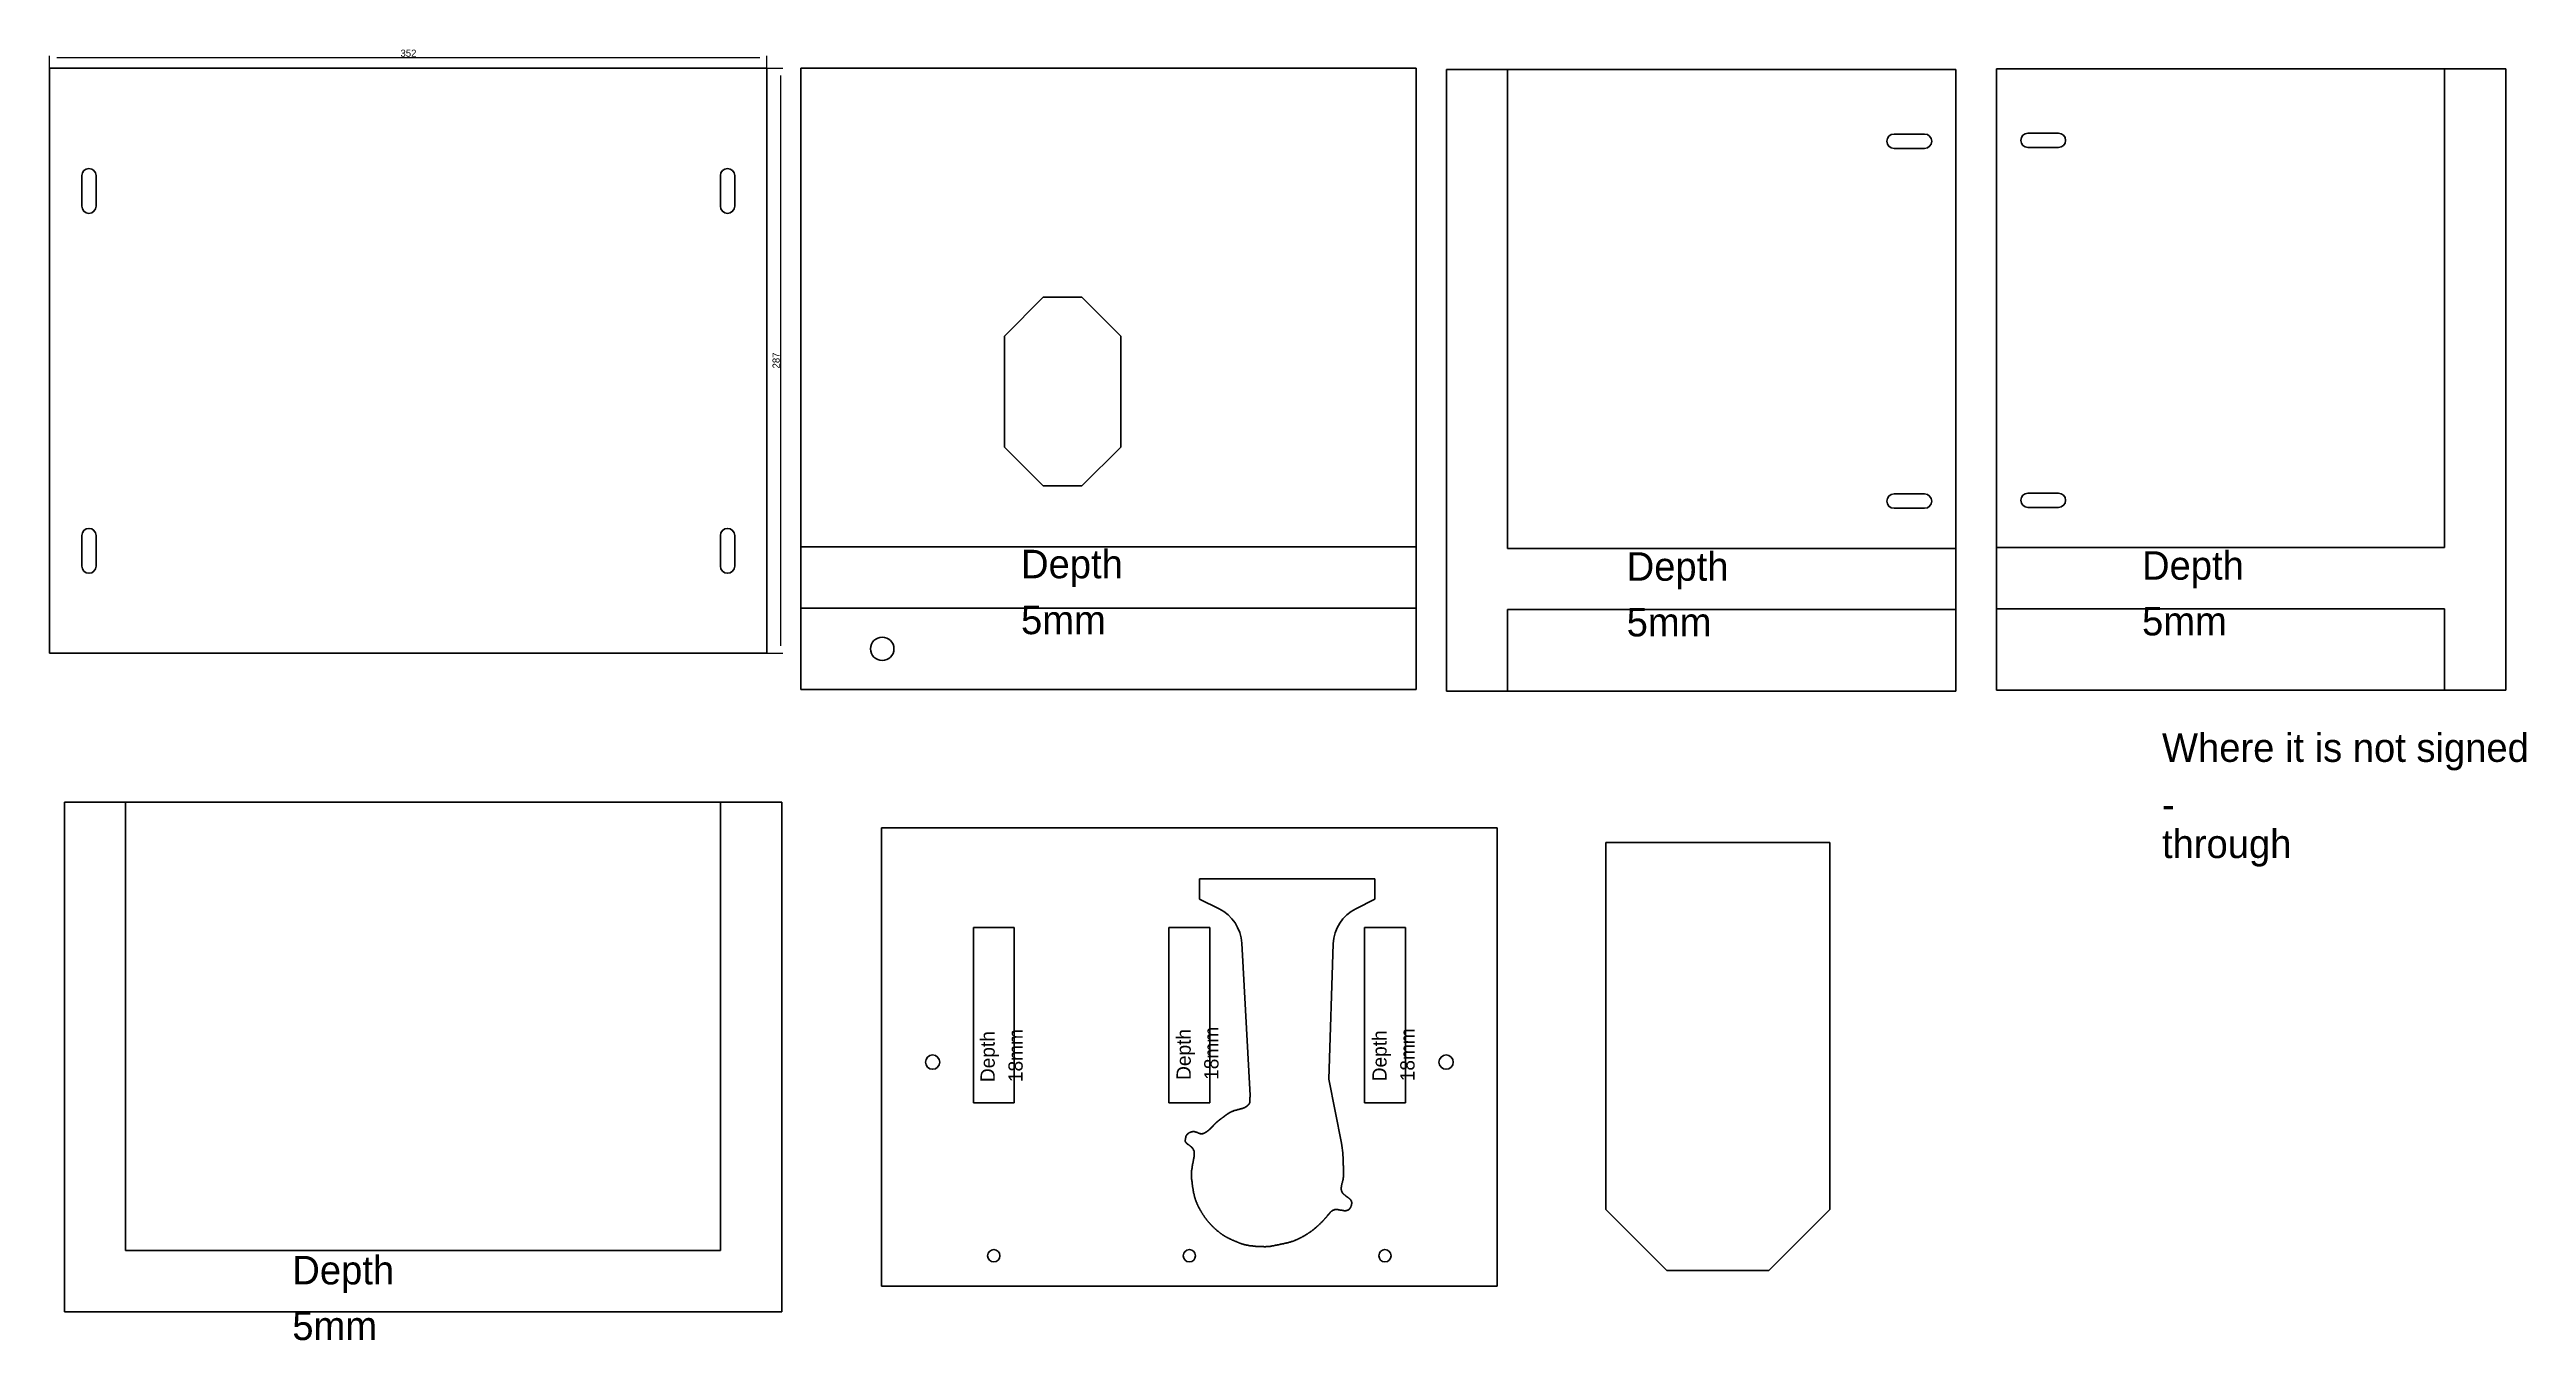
# Model space of a CAD drawing. Extents: x -577 to 639, y -253 to 381.
import ezdxf

# ---------------------------------------------------------------- set-up
doc = ezdxf.new("R2010")
doc.units = 0
doc.header["$MEASUREMENT"] = 0
for name, color, linetype, lineweight in [('Видимый контур (ГОСТ)', 7, 'Continuous', 0), ('Обозначение (ГОСТ)', 7, 'Continuous', 0), ('Размер (ГОСТ)', 7, 'Continuous', 0)]:
    doc.layers.add(name, color=color, linetype=linetype, lineweight=lineweight)

# ---------------------------------------------------------------- blocks, each defined once
blk = doc.blocks.new('Block_0')
at = {"layer": 'Размер (ГОСТ)', "color": 18, "lineweight": 25, "true_color": 0x000000}
for p, q in [((-576.6, 371.6), (-576.6, 377.7)), ((-224.6, 371.6), (-224.6, 377.7)), ((-228.1, 376.7), (-573.1, 376.7))]:
    blk.add_line(p, q, dxfattribs=at)
at = {"layer": 'Размер (ГОСТ)', "insert": (-404.4, 377.2), "char_height": 0.2, "attachment_point": 7}
blk.add_mtext('\\C18;\\c0;\\FMyriad Pro|b0|i0|c1;\\H3.500000;\\W1.000000;352', dxfattribs=at)
blk = doc.blocks.new('Block_1')
at = {"layer": 'Размер (ГОСТ)', "color": 18, "lineweight": 25, "true_color": 0x000000}
for p, q in [((-224.6, 371.6), (-216.8, 371.6)), ((-217.8, 88.1), (-217.8, 368.1)), ((-224.6, 84.6), (-216.8, 84.6))]:
    blk.add_line(p, q, dxfattribs=at)
at = {"layer": 'Размер (ГОСТ)', "insert": (-218.3, 224.3), "char_height": 0.2, "attachment_point": 7, "rotation": 90}
blk.add_mtext('\\C18;\\c0;\\FMyriad Pro|b0|i0|c1;\\H3.500000;\\W1.000000;287', dxfattribs=at)
blk = doc.blocks.new('Block_2')
at = {"layer": 'Обозначение (ГОСТ)', "char_height": 0.2, "attachment_point": 7}
for s, insert in [('\\C18;\\c0;\\FMyriad Pro|b0|i0|c1;\\H14.000000;\\W1.000000;Depth', (-457.5, -229.4)), ('\\C18;\\c0;\\FMyriad Pro|b0|i0|c1;\\H14.000000;\\W1.000000;5mm', (-457.5, -252.7))]:
    blk.add_mtext(s, dxfattribs=dict(at, insert=insert))
blk = doc.blocks.new('Block_3')
at = {"layer": 'Обозначение (ГОСТ)', "char_height": 0.2, "attachment_point": 7}
for s, insert in [('\\C18;\\c0;\\FMyriad Pro|b0|i0|c1;\\H14.000000;\\W1.000000;Depth', (-99.9, 117.1)), ('\\C18;\\c0;\\FMyriad Pro|b0|i0|c1;\\H14.000000;\\W1.000000;5mm', (-99.9, 93.7))]:
    blk.add_mtext(s, dxfattribs=dict(at, insert=insert))
blk = doc.blocks.new('Block_4')
at = {"layer": 'Обозначение (ГОСТ)', "char_height": 0.2, "attachment_point": 7}
for s, insert in [('\\C18;\\c0;\\FMyriad Pro|b0|i0|c1;\\H14.000000;\\W1.000000;Depth', (197.3, 115.9)), ('\\C18;\\c0;\\FMyriad Pro|b0|i0|c1;\\H14.000000;\\W1.000000;5mm', (197.3, 92.6))]:
    blk.add_mtext(s, dxfattribs=dict(at, insert=insert))
blk = doc.blocks.new('Block_5')
at = {"layer": 'Обозначение (ГОСТ)', "char_height": 0.2, "attachment_point": 7}
for s, insert in [('\\C18;\\c0;\\FMyriad Pro|b0|i0|c1;\\H14.000000;\\W1.000000;Depth', (450.2, 116.4)), ('\\C18;\\c0;\\FMyriad Pro|b0|i0|c1;\\H14.000000;\\W1.000000;5mm', (450.2, 93.1))]:
    blk.add_mtext(s, dxfattribs=dict(at, insert=insert))
blk = doc.blocks.new('Block_6')
at = {"layer": 'Обозначение (ГОСТ)', "char_height": 0.2, "attachment_point": 7}
for s, insert in [('\\C18;\\c0;\\FMyriad Pro|b0|i0|c1;\\H14.000000;\\W1.000000;Where it is not signed', (460, 27)), ('\\C18;\\c0;\\FMyriad Pro|b0|i0|c1;\\H14.000000;\\W1.000000;-', (460, 3.4)), ('\\C18;\\c0;\\FMyriad Pro|b0|i0|c1;\\H14.000000;\\W1.000000;through', (460, -20.2))]:
    blk.add_mtext(s, dxfattribs=dict(at, insert=insert))
blk = doc.blocks.new('Block_7')
at = {"layer": 'Обозначение (ГОСТ)', "char_height": 0.2, "attachment_point": 7, "rotation": 90}
for s, insert in [('\\C18;\\c0;\\FMyriad Pro|b0|i0|c1;\\H7.000000;\\W1.000000;Depth', (-110.7, -125.9)), ('\\C18;\\c0;\\FMyriad Pro|b0|i0|c1;\\H7.000000;\\W1.000000;18mm', (-99, -125.9))]:
    blk.add_mtext(s, dxfattribs=dict(at, insert=insert))
blk = doc.blocks.new('Block_8')
at = {"layer": 'Обозначение (ГОСТ)', "char_height": 0.2, "attachment_point": 7, "rotation": 90}
for s, insert in [('\\C18;\\c0;\\FMyriad Pro|b0|i0|c1;\\H7.000000;\\W1.000000;Depth', (-14.5, -124.8)), ('\\C18;\\c0;\\FMyriad Pro|b0|i0|c1;\\H7.000000;\\W1.000000;18mm', (-2.9, -124.8))]:
    blk.add_mtext(s, dxfattribs=dict(at, insert=insert))
blk = doc.blocks.new('Block_9')
at = {"layer": 'Обозначение (ГОСТ)', "char_height": 0.2, "attachment_point": 7, "rotation": 90}
for s, insert in [('\\C18;\\c0;\\FMyriad Pro|b0|i0|c1;\\H7.000000;\\W1.000000;Depth', (81.6, -125.5)), ('\\C18;\\c0;\\FMyriad Pro|b0|i0|c1;\\H7.000000;\\W1.000000;18mm', (93.3, -125.5))]:
    blk.add_mtext(s, dxfattribs=dict(at, insert=insert))

msp = doc.modelspace()

# ---------------------------------------------------------------- linework, layer by layer
at = {"layer": 'Видимый контур (ГОСТ)', "color": 18, "lineweight": 50, "true_color": 0x000000}
for p, q in [((-576.6, 371.6), (-576.6, 84.6)), ((-224.6, 371.6), (-576.6, 371.6)), ((-224.6, 84.6), (-224.6, 371.6)), ((-208, 371.7), (94, 371.7)), ((-208, 136.7), (-208, 371.7)), ((94, 371.7), (94, 136.7)), ((108.9, 371), (138.9, 371)), ((108.9, 66), (108.9, 371)), ((138.9, 371), (138.9, 136)), ((138.9, 371), (358.9, 371)), ((358.9, 371), (358.9, 136)), ((598.7, 371.4), (378.7, 371.4)), ((378.7, 371.4), (378.7, 136.4)), ((598.7, 371.4), (598.7, 136.4)), ((628.7, 371.4), (598.7, 371.4)), ((628.7, 66.4), (628.7, 371.4)), ((328.5, 339.3), (343.5, 339.3)), ((343.5, 332.3), (328.5, 332.3)), ((409.2, 339.7), (394.2, 339.7)), ((394.2, 332.7), (409.2, 332.7)), ((-560.8, 303.9), (-560.8, 318.9)), ((-553.8, 318.9), (-553.8, 303.9)), ((-247.4, 303.9), (-247.4, 318.9)), ((-240.4, 318.9), (-240.4, 303.9)), ((-108, 240.2), (-89, 259.2)), ((-89, 259.2), (-70, 259.2)), ((-70, 259.2), (-51, 240.2)), ((-108, 185.7), (-108, 240.2)), ((-51, 240.2), (-51, 185.7)), ((-89, 166.7), (-108, 185.7)), ((-51, 185.7), (-70, 166.7)), ((-70, 166.7), (-89, 166.7)), ((328.5, 162.7), (343.5, 162.7)), ((409.2, 163.1), (394.2, 163.1)), ((343.5, 155.7), (328.5, 155.7)), ((394.2, 156.1), (409.2, 156.1)), ((-560.8, 127.3), (-560.8, 142.3)), ((-553.8, 142.3), (-553.8, 127.3)), ((-247.4, 127.3), (-247.4, 142.3)), ((-240.4, 142.3), (-240.4, 127.3)), ((-208, 136.7), (94, 136.7)), ((-208, 106.7), (-208, 136.7)), ((94, 136.7), (94, 106.7)), ((138.9, 136), (358.9, 136)), ((358.9, 136), (358.9, 106)), ((598.7, 136.4), (378.7, 136.4)), ((378.7, 136.4), (378.7, 106.4)), ((94, 106.7), (-208, 106.7)), ((-208, 66.7), (-208, 106.7)), ((94, 106.7), (94, 66.7)), ((358.9, 106), (138.9, 106)), ((138.9, 106), (138.9, 66)), ((358.9, 106), (358.9, 66)), ((378.7, 106.4), (598.7, 106.4)), ((378.7, 106.4), (378.7, 66.4)), ((598.7, 106.4), (598.7, 66.4)), ((-576.6, 84.6), (-224.6, 84.6)), ((94, 66.7), (-208, 66.7)), ((138.9, 66), (108.9, 66)), ((358.9, 66), (138.9, 66)), ((378.7, 66.4), (598.7, 66.4)), ((598.7, 66.4), (628.7, 66.4)), ((-569.3, 11.4), (-539.3, 11.4)), ((-569.3, -238.6), (-569.3, 11.4)), ((-539.3, 11.4), (-539.3, -208.6)), ((-539.3, 11.4), (-247.3, 11.4)), ((-247.3, -208.6), (-247.3, 11.4)), ((-247.3, 11.4), (-217.3, 11.4)), ((-217.3, 11.4), (-217.3, -238.6)), ((-168.3, -1.1), (133.7, -1.1)), ((-168.3, -226.1), (-168.3, -1.1)), ((133.7, -1.1), (133.7, -226.1)), ((187, -8.4), (297, -8.4)), ((187, -188.4), (187, -8.4)), ((297, -8.4), (297, -188.4)), ((-12.3, -26.1), (73.7, -26.1)), ((-12.3, -36.1), (-12.3, -26.1)), ((-2.7, -40.9), (-12.3, -36.1)), ((73.7, -36.1), (64.4, -40.8)), ((73.7, -26.1), (73.7, -36.1)), ((-123.3, -136.1), (-123.3, -50.1)), ((-123.3, -50.1), (-103.3, -50.1)), ((-103.3, -50.1), (-103.3, -136.1)), ((-27.3, -136.1), (-27.3, -50.1)), ((-27.3, -50.1), (-7.3, -50.1)), ((-7.3, -50.1), (-7.3, -136.1)), ((12.5, -132.4), (8.4, -57.7)), ((53.3, -58), (51.1, -124.5)), ((68.7, -136.1), (68.7, -50.1)), ((68.7, -50.1), (88.7, -50.1)), ((88.7, -50.1), (88.7, -136.1)), ((51.1, -124.5), (57.3, -155.9)), ((-103.3, -136.1), (-123.3, -136.1)), ((-7.3, -136.1), (-27.3, -136.1)), ((88.7, -136.1), (68.7, -136.1)), ((217, -218.4), (187, -188.4)), ((297, -188.4), (267, -218.4)), ((-539.3, -208.6), (-247.3, -208.6)), ((267, -218.4), (217, -218.4)), ((133.7, -226.1), (-168.3, -226.1)), ((-217.3, -238.6), (-569.3, -238.6))]:
    msp.add_line(p, q, dxfattribs=at)
for points in [[(-19.2, -154.1), (-19.2, -154), (-19.2, -154), (-19.2, -154), (-19.2, -153.9), (-19.2, -153.9), (-19.2, -153.9), (-19.2, -153.9), (-19.2, -153.8), (-19.2, -153.8), (-19.2, -153.8), (-19.2, -153.8), (-19.2, -153.7), (-19.2, -153.7), (-19.2, -153.7), (-19.2, -153.7), (-19.2, -153.6), (-19.2, -153.6), (-19.2, -153.6), (-19.2, -153.5), (-19.2, -153.5), (-19.2, -153.5), (-19.2, -153.5), (-19.2, -153.4), (-19.2, -153.4), (-19.2, -153.4), (-19.2, -153.4), (-19.2, -153.3), (-19.2, -153.3), (-19.2, -153.3), (-19.1, -153.3), (-19.1, -153.2), (-19.1, -153.2), (-19.1, -153.2), (-19.1, -153.1), (-19.1, -153.1), (-19.1, -153.1), (-19.1, -153.1), (-19.1, -153), (-19.1, -153), (-19.1, -153), (-19.1, -153), (-19.1, -152.9), (-19.1, -152.9), (-19.1, -152.9), (-19.1, -152.9), (-19, -152.8), (-19, -152.8), (-19, -152.8), (-19, -152.7), (-19, -152.7), (-19, -152.7), (-19, -152.7), (-19, -152.6), (-19, -152.6), (-19, -152.6), (-19, -152.6), (-19, -152.5), (-18.9, -152.5), (-18.9, -152.5), (-18.9, -152.5), (-18.9, -152.4), (-18.9, -152.4), (-18.9, -152.4), (-18.9, -152.4), (-18.9, -152.3), (-18.9, -152.3), (-18.8, -152.3), (-18.8, -152.3), (-18.8, -152.2), (-18.8, -152.2), (-18.8, -152.2), (-18.8, -152.2), (-18.8, -152.1), (-18.7, -152.1), (-18.7, -152.1), (-18.7, -152.1), (-18.7, -152), (-18.7, -152), (-18.7, -152), (-18.7, -152), (-18.6, -151.9), (-18.6, -151.9), (-18.6, -151.9), (-18.6, -151.9), (-18.6, -151.9), (-18.6, -151.8), (-18.5, -151.8), (-18.5, -151.8), (-18.5, -151.8), (-18.5, -151.7), (-18.5, -151.7), (-18.5, -151.7), (-18.4, -151.7), (-18.4, -151.6), (-18.4, -151.6), (-18.4, -151.6), (-18.4, -151.6), (-18.3, -151.6), (-18.3, -151.5), (-18.3, -151.5), (-18.3, -151.5), (-18.3, -151.5), (-18.2, -151.5), (-18.2, -151.4), (-18.2, -151.4), (-18.2, -151.4), (-18.2, -151.4), (-18.1, -151.3), (-18.1, -151.3), (-18.1, -151.3), (-18.1, -151.3), (-18.1, -151.3), (-18, -151.2), (-18, -151.2), (-18, -151.2), (-18, -151.2), (-17.9, -151.2), (-17.9, -151.2), (-17.9, -151.1), (-17.9, -151.1), (-17.9, -151.1), (-17.8, -151.1), (-17.8, -151.1), (-17.8, -151), (-17.8, -151), (-17.7, -151), (-17.7, -151), (-17.7, -151), (-17.7, -151), (-17.6, -150.9), (-17.6, -150.9), (-17.6, -150.9), (-17.6, -150.9), (-17.5, -150.9), (-17.5, -150.9), (-17.5, -150.8), (-17.5, -150.8), (-17.4, -150.8), (-17.4, -150.8), (-17.4, -150.8), (-17.4, -150.8), (-17.3, -150.7), (-17.3, -150.7), (-17.3, -150.7), (-17.2, -150.7), (-17.2, -150.7), (-17.2, -150.7), (-17.2, -150.7), (-17.1, -150.6), (-17.1, -150.6), (-17.1, -150.6), (-17.1, -150.6), (-17, -150.6), (-17, -150.6), (-17, -150.6), (-16.9, -150.6), (-16.9, -150.5), (-16.9, -150.5), (-16.9, -150.5), (-16.8, -150.5), (-16.8, -150.5), (-16.8, -150.5), (-16.7, -150.5), (-16.7, -150.5), (-16.7, -150.5), (-16.7, -150.4), (-16.6, -150.4), (-16.6, -150.4), (-16.6, -150.4), (-16.5, -150.4), (-16.5, -150.4), (-16.5, -150.4), (-16.4, -150.4), (-16.4, -150.4), (-16.4, -150.4), (-16.4, -150.4), (-16.3, -150.3), (-16.3, -150.3), (-16.3, -150.3), (-16.2, -150.3), (-16.2, -150.3), (-16.2, -150.3), (-16.1, -150.3), (-16.1, -150.3), (-16.1, -150.3), (-16, -150.3), (-16, -150.3), (-16, -150.3), (-15.9, -150.3), (-15.9, -150.3), (-15.9, -150.3), (-15.9, -150.3), (-15.8, -150.3), (-15.8, -150.3), (-15.8, -150.3), (-15.7, -150.2), (-15.7, -150.2), (-15.7, -150.2), (-15.6, -150.2), (-15.6, -150.2), (-15.6, -150.2), (-15.5, -150.2), (-15.5, -150.2), (-15.5, -150.2), (-15.5, -150.2), (-15.4, -150.2), (-15.4, -150.2), (-15.4, -150.2), (-15.3, -150.2), (-15.3, -150.2), (-15.3, -150.2), (-15.2, -150.2), (-15.2, -150.2), (-15.2, -150.2), (-15.2, -150.2), (-15.1, -150.2), (-15.1, -150.2), (-15.1, -150.2), (-15, -150.2), (-15, -150.2), (-15, -150.2), (-15, -150.2), (-14.9, -150.2), (-14.9, -150.2), (-14.9, -150.2), (-14.8, -150.2), (-14.8, -150.3), (-14.8, -150.3), (-14.8, -150.3), (-14.7, -150.3), (-14.7, -150.3), (-14.7, -150.3), (-14.6, -150.3), (-14.6, -150.3), (-14.6, -150.3), (-14.6, -150.3), (-14.5, -150.3), (-14.5, -150.3), (-14.5, -150.3), (-14.4, -150.3), (-14.4, -150.3), (-14.4, -150.3), (-14.4, -150.3), (-14.3, -150.3), (-14.3, -150.3), (-14.3, -150.4), (-14.2, -150.4), (-14.2, -150.4), (-14.2, -150.4), (-14.2, -150.4), (-14.2, -150.4), (-14.2, -150.4), (-14.1, -150.4), (-14.1, -150.4), (-14.1, -150.4), (-14.1, -150.4), (-14.1, -150.4), (-14.1, -150.4), (-14.1, -150.4), (-14, -150.4), (-14, -150.4), (-14, -150.4), (-14, -150.4), (-14, -150.4), (-14, -150.4), (-14, -150.5), (-13.9, -150.5), (-13.9, -150.5), (-13.9, -150.5), (-13.9, -150.5), (-13.9, -150.5), (-13.9, -150.5), (-13.8, -150.5), (-13.8, -150.5), (-13.8, -150.5), (-13.8, -150.5), (-13.8, -150.5), (-13.8, -150.5), (-13.8, -150.5), (-13.7, -150.5), (-13.7, -150.5), (-13.7, -150.5), (-13.7, -150.6), (-13.7, -150.6), (-13.7, -150.6), (-13.6, -150.6), (-13.6, -150.6), (-13.6, -150.6), (-13.6, -150.6), (-13.6, -150.6), (-13.6, -150.6), (-13.5, -150.6), (-13.5, -150.6), (-13.5, -150.6), (-13.5, -150.6), (-13.5, -150.6), (-13.5, -150.6), (-13.4, -150.7), (-13.4, -150.7), (-13.4, -150.7), (-13.4, -150.7), (-13.4, -150.7), (-13.4, -150.7), (-13.3, -150.7), (-13.3, -150.7), (-13.3, -150.7), (-13.2, -150.7), (-13.2, -150.8), (-13.2, -150.8), (-13.1, -150.8), (-13.1, -150.8), (-13.1, -150.8), (-13, -150.8), (-13, -150.9), (-13, -150.9), (-12.9, -150.9), (-12.9, -150.9), (-12.8, -150.9), (-12.8, -150.9), (-12.8, -150.9), (-12.7, -151), (-12.7, -151), (-12.7, -151), (-12.6, -151), (-12.6, -151), (-12.5, -151), (-12.5, -151.1), (-12.5, -151.1), (-12.4, -151.1), (-12.4, -151.1), (-12.4, -151.1), (-12.4, -151.1), (-12.4, -151.1), (-12.3, -151.1), (-12.3, -151.1), (-12.3, -151.1), (-12.3, -151.1), (-12.3, -151.1), (-12.2, -151.1), (-12.2, -151.2), (-12.2, -151.2), (-12.2, -151.2), (-12.2, -151.2), (-12.1, -151.2), (-12.1, -151.2), (-12.1, -151.2), (-12.1, -151.2), (-12.1, -151.2), (-12, -151.2), (-12, -151.2), (-12, -151.2), (-12, -151.2), (-12, -151.2), (-11.9, -151.2), (-11.9, -151.2), (-11.9, -151.2), (-11.9, -151.2), (-11.9, -151.2), (-11.9, -151.3), (-11.8, -151.3), (-11.8, -151.3), (-11.8, -151.3), (-11.8, -151.3), (-11.8, -151.3), (-11.7, -151.3), (-11.7, -151.3), (-11.7, -151.3), (-11.7, -151.3), (-11.7, -151.3), (-11.6, -151.3), (-11.6, -151.3), (-11.6, -151.3), (-11.6, -151.3), (-11.6, -151.3), (-11.5, -151.3), (-11.5, -151.3), (-11.5, -151.3), (-11.5, -151.3), (-11.5, -151.3), (-11.5, -151.3), (-11.4, -151.3), (-11.4, -151.3), (-11.4, -151.3), (-11.4, -151.3), (-11.4, -151.3), (-11.3, -151.3), (-11.3, -151.3), (-11.3, -151.3), (-11.3, -151.3), (-11.3, -151.3), (-11.3, -151.3), (-11.2, -151.3), (-11.2, -151.3), (-11.2, -151.3), (-11.2, -151.3), (-11.2, -151.3), (-11.1, -151.3), (-11.1, -151.3), (-11.1, -151.3), (-11.1, -151.3), (-11.1, -151.3), (-11.1, -151.3), (-11, -151.3), (-11, -151.3), (-11, -151.3), (-11, -151.3), (-11, -151.3), (-10.9, -151.3), (-10.9, -151.3), (-10.9, -151.3), (-10.9, -151.3), (-10.9, -151.3), (-10.9, -151.3), (-10.8, -151.3), (-10.8, -151.3), (-10.8, -151.3), (-10.8, -151.3), (-10.8, -151.3), (-10.8, -151.2), (-10.7, -151.2), (-10.7, -151.2), (-10.7, -151.2), (-10.7, -151.2), (-10.7, -151.2), (-10.7, -151.2), (-10.6, -151.2), (-10.6, -151.2), (-10.6, -151.2), (-10.6, -151.2), (-10.6, -151.2), (-10.6, -151.2), (-10.5, -151.2), (-10.5, -151.2), (-10.5, -151.2), (-10.5, -151.2), (-10.5, -151.2), (-10.5, -151.2), (-10.4, -151.1), (-10.4, -151.1), (-10.4, -151.1), (-10.4, -151.1), (-10.4, -151.1), (-10.4, -151.1), (-10.3, -151.1), (-10.3, -151.1), (-10.3, -151.1), (-10.3, -151.1), (-10.3, -151.1), (-10.3, -151.1), (-10.2, -151.1), (-10.2, -151.1), (-10.2, -151), (-10.2, -151), (-10.1, -151), (-10.1, -151), (-10.1, -151), (-10, -151), (-10, -151), (-10, -150.9), (-9.9, -150.9), (-9.9, -150.9), (-9.9, -150.9), (-9.9, -150.9), (-9.8, -150.9), (-9.8, -150.8), (-9.8, -150.8), (-9.7, -150.8), (-9.7, -150.8), (-9.7, -150.8), (-9.6, -150.8), (-9.6, -150.7), (-9.6, -150.7), (-9.5, -150.7), (-9.5, -150.7), (-9.5, -150.7), (-9.4, -150.6), (-9.4, -150.6), (-9.4, -150.6), (-9.4, -150.6), (-9.3, -150.6), (-9.3, -150.6), (-9.3, -150.5), (-9.2, -150.5), (-9.2, -150.5), (-9.2, -150.5), (-9.1, -150.5), (-9.1, -150.4), (-9.1, -150.4), (-9.1, -150.4), (-9, -150.4), (-9, -150.4), (-9, -150.3), (-8.9, -150.3), (-8.9, -150.3), (-8.9, -150.3), (-8.8, -150.3), (-8.8, -150.2), (-8.8, -150.2), (-8.7, -150.2), (-8.7, -150.2), (-8.7, -150.2), (-8.6, -150.1), (-8.6, -150.1), (-8.6, -150.1), (-8.6, -150.1), (-8.5, -150), (-8.5, -150), (-8.5, -150), (-8.4, -150), (-8.4, -150), (-8.4, -150), (-8.4, -149.9), (-8.4, -149.9), (-8.3, -149.9), (-8.3, -149.9), (-8.3, -149.9), (-8.3, -149.9), (-8.3, -149.9), (-8.3, -149.9), (-8.2, -149.9), (-8.2, -149.8), (-8.2, -149.8), (-8.2, -149.8), (-8.2, -149.8), (-8.2, -149.8), (-8.1, -149.8), (-8.1, -149.8), (-8.1, -149.8), (-8.1, -149.7), (-8.1, -149.7), (-8.1, -149.7), (-8, -149.7), (-8, -149.7), (-8, -149.7), (-8, -149.7), (-8, -149.6), (-8, -149.6), (-7.9, -149.6), (-7.9, -149.6), (-7.9, -149.6), (-7.9, -149.6), (-7.9, -149.6), (-7.9, -149.5), (-7.8, -149.5), (-7.8, -149.5), (-7.8, -149.5), (-7.8, -149.5), (-7.8, -149.5), (-7.8, -149.5), (-7.7, -149.4), (-7.7, -149.4), (-7.7, -149.4), (-7.7, -149.4), (-7.7, -149.4), (-7.6, -149.4), (-7.6, -149.4), (-7.6, -149.3), (-7.6, -149.3), (-7.6, -149.3), (-7.6, -149.3), (-7.5, -149.3), (-7.5, -149.3), (-7.5, -149.2), (-7.5, -149.2), (-7.5, -149.2), (-7.5, -149.2), (-7.4, -149.2), (-7.4, -149.2), (-7.4, -149.1), (-7.4, -149.1), (-7.4, -149.1), (-7.3, -149.1), (-7.3, -149.1), (-7.3, -149.1), (-7.3, -149), (-7.3, -149), (-7.3, -149), (-7.2, -149), (-7.2, -149), (-7.2, -149), (-7.2, -148.9), (-7.2, -148.9), (-7.1, -148.9), (-7.1, -148.9), (-7.1, -148.9), (-7.1, -148.8), (-7.1, -148.8), (-7, -148.8), (-7, -148.8), (-7, -148.8), (-7, -148.8), (-7, -148.7), (-6.9, -148.7), (-6.9, -148.7), (-6.9, -148.7), (-6.9, -148.7), (-6.9, -148.6), (-6.9, -148.6), (-6.8, -148.6), (-6.8, -148.6), (-6.8, -148.6), (-6.8, -148.5), (-6.8, -148.5), (-6.7, -148.5), (-6.7, -148.5), (-6.7, -148.5), (-6.7, -148.4), (-6.7, -148.4), (-6.6, -148.4), (-6.6, -148.4), (-6.6, -148.4), (-6.6, -148.3), (-6.6, -148.3), (-6.5, -148.3), (-6.5, -148.3), (-6.5, -148.3), (-6.5, -148.2), (-6.5, -148.2), (-6.4, -148.2), (-6.4, -148.2), (-6.4, -148.2), (-6.4, -148.1), (-6.4, -148.1), (-6.3, -148.1), (-6.3, -148), (-6.2, -148), (-6.2, -147.9), (-6.1, -147.9), (-6.1, -147.9), (-6.1, -147.8), (-6, -147.8), (-6, -147.7), (-5.9, -147.7), (-5.9, -147.6), (-5.9, -147.6), (-5.8, -147.5), (-5.8, -147.5), (-5.7, -147.5), (-5.7, -147.4), (-5.6, -147.4), (-5.6, -147.3), (-5.6, -147.3), (-5.5, -147.2), (-5.5, -147.2), (-5.4, -147.1), (-5.3, -147), (-5.3, -147), (-5.3, -147), (-5.2, -146.9), (-5.2, -146.9), (-5.1, -146.8), (-5.1, -146.8), (-5, -146.7), (-5, -146.7), (-5, -146.6), (-4.9, -146.6), (-4.9, -146.6), (-4.8, -146.5), (-4.8, -146.5), (-4.7, -146.4), (-4.7, -146.4), (-4.6, -146.3), (-4.6, -146.3), (-4.6, -146.3), (-4.5, -146.2), (-4.5, -146.2), (-4.4, -146.1), (-4.4, -146.1), (-4.3, -146), (-4.3, -146), (-4.3, -146), (-4.2, -145.9), (-4.2, -145.9), (-4.1, -145.8), (-4.1, -145.8), (-4, -145.7), (-4, -145.7), (-3.9, -145.7), (-3.9, -145.6), (-3.9, -145.6), (-3.8, -145.5), (-3.8, -145.5), (-3.7, -145.5), (-3.7, -145.4), (-3.6, -145.4), (-3.6, -145.4), (-3.5, -145.3), (-3.5, -145.3), (-3.5, -145.2), (-3.4, -145.2), (-3.4, -145.2), (-3.3, -145.1), (-3.3, -145.1), (-3.2, -145.1), (-3.2, -145), (-3.2, -145), (-3.1, -144.9), (-3.1, -144.9), (-3, -144.9), (-3, -144.8), (-2.9, -144.8), (-2.9, -144.8), (-2.8, -144.7), (-2.8, -144.7), (-2.8, -144.7), (-2.7, -144.6), (-2.7, -144.6), (-2.6, -144.6), (-2.6, -144.5), (-2.5, -144.5), (-2.5, -144.5), (-2.5, -144.4), (-2.4, -144.4), (-2.4, -144.4), (-2.3, -144.3), (-2.3, -144.3), (-2.2, -144.3), (-2.2, -144.2), (-2.2, -144.2), (-2.1, -144.1), (-2, -144.1), (-1.9, -144), (-1.8, -143.9), (-1.7, -143.9), (-1.5, -143.7), (-1.5, -143.7), (-1.4, -143.6), (-1.3, -143.6), (-1.2, -143.5), (-1.1, -143.4), (-1, -143.4), (-0.9, -143.3), (-0.9, -143.2), (-0.8, -143.2), (-0.8, -143.2), (-0.7, -143.1), (-0.7, -143.1), (-0.6, -143.1), (-0.6, -143), (-0.5, -143), (-0.5, -143), (-0.5, -142.9), (-0.4, -142.9), (-0.4, -142.9), (-0.3, -142.8), (-0.3, -142.8), (-0.2, -142.8), (-0.2, -142.7), (-0.1, -142.7), (-0.1, -142.7), (-0.1, -142.6), (0, -142.6), (0, -142.6), (0.1, -142.5), (0.1, -142.5), (0.2, -142.5), (0.2, -142.4), (0.3, -142.4), (0.3, -142.4), (0.4, -142.3), (0.4, -142.3), (0.4, -142.3), (0.5, -142.2), (0.5, -142.2), (0.6, -142.2), (0.6, -142.1), (0.7, -142.1), (0.7, -142), (0.8, -142), (0.8, -142), (0.9, -141.9), (0.9, -141.9), (1, -141.9), (1, -141.8), (1.1, -141.8), (1.1, -141.8), (1.2, -141.7), (1.2, -141.7), (1.3, -141.7), (1.3, -141.6), (1.4, -141.6), (1.4, -141.6), (1.4, -141.5), (1.5, -141.5), (1.6, -141.5), (1.6, -141.4), (1.7, -141.4), (1.7, -141.4), (1.7, -141.3), (1.8, -141.3), (1.8, -141.3), (1.8, -141.3), (1.8, -141.3), (1.9, -141.3), (1.9, -141.2), (1.9, -141.2), (1.9, -141.2), (2, -141.2), (2, -141.2), (2, -141.2), (2, -141.1), (2.1, -141.1), (2.1, -141.1), (2.1, -141.1), (2.1, -141.1), (2.2, -141.1), (2.2, -141.1), (2.2, -141), (2.3, -141), (2.3, -141), (2.3, -141), (2.3, -141), (2.4, -141), (2.4, -140.9), (2.4, -140.9), (2.4, -140.9), (2.5, -140.9), (2.5, -140.9), (2.5, -140.9), (2.6, -140.8), (2.6, -140.8), (2.6, -140.8), (2.6, -140.8), (2.7, -140.8), (2.7, -140.8), (2.7, -140.8), (2.8, -140.7), (2.8, -140.7), (2.8, -140.7), (2.8, -140.7), (2.9, -140.7), (2.9, -140.7), (2.9, -140.7), (3, -140.6), (3, -140.6), (3, -140.6), (3, -140.6), (3.1, -140.6), (3.1, -140.6), (3.1, -140.6), (3.2, -140.5), (3.2, -140.5), (3.2, -140.5), (3.2, -140.5), (3.3, -140.5), (3.3, -140.5), (3.3, -140.5), (3.4, -140.4), (3.4, -140.4), (3.4, -140.4), (3.5, -140.4), (3.5, -140.4), (3.5, -140.4), (3.5, -140.4), (3.6, -140.3), (3.6, -140.3), (3.6, -140.3), (3.7, -140.3), (3.7, -140.3), (3.7, -140.3), (3.8, -140.3), (3.8, -140.3), (3.8, -140.2), (3.9, -140.2), (3.9, -140.2), (3.9, -140.2), (4, -140.2), (4, -140.2), (4, -140.2), (4, -140.2), (4.1, -140.1), (4.1, -140.1), (4.1, -140.1), (4.2, -140.1), (4.2, -140.1), (4.2, -140.1), (4.3, -140.1), (4.3, -140.1), (4.3, -140), (4.4, -140), (4.4, -140), (4.4, -140), (4.5, -140), (4.5, -140), (4.5, -140), (4.6, -140), (4.6, -140), (4.6, -139.9), (4.7, -139.9), (4.7, -139.9), (4.7, -139.9), (4.8, -139.9), (4.8, -139.9), (4.8, -139.9), (4.9, -139.9), (4.9, -139.9), (4.9, -139.8), (5, -139.8), (5, -139.8), (5, -139.8), (5.1, -139.8), (5.1, -139.8), (5.2, -139.8), (5.2, -139.8), (5.3, -139.7), (5.4, -139.7), (5.4, -139.7), (5.5, -139.7), (5.6, -139.7), (5.6, -139.6), (5.7, -139.6), (5.8, -139.6), (5.8, -139.6), (5.9, -139.6), (6, -139.6), (6, -139.5), (6.1, -139.5), (6.2, -139.5), (6.2, -139.5), (6.3, -139.5), (6.4, -139.4), (6.4, -139.4), (6.5, -139.4), (6.6, -139.4), (6.6, -139.4), (6.7, -139.4), (6.8, -139.3), (6.8, -139.3), (6.9, -139.3), (7, -139.3), (7, -139.3), (7.1, -139.3), (7.2, -139.2), (7.2, -139.2), (7.3, -139.2), (7.4, -139.2), (7.4, -139.2), (7.4, -139.2), (7.5, -139.2), (7.5, -139.2), (7.5, -139.2), (7.6, -139.2), (7.6, -139.1), (7.6, -139.1), (7.7, -139.1), (7.7, -139.1), (7.7, -139.1), (7.8, -139.1), (7.8, -139.1), (7.8, -139.1), (7.9, -139.1), (7.9, -139.1), (7.9, -139.1), (8, -139.1), (8, -139), (8, -139), (8, -139), (8.1, -139), (8.1, -139), (8.1, -139), (8.2, -139), (8.2, -139), (8.2, -139), (8.3, -139), (8.3, -139), (8.3, -138.9), (8.4, -138.9), (8.4, -138.9), (8.4, -138.9), (8.4, -138.9), (8.5, -138.9), (8.5, -138.9), (8.5, -138.9), (8.6, -138.9), (8.6, -138.9), (8.6, -138.9), (8.6, -138.9), (8.7, -138.8), (8.7, -138.8), (8.7, -138.8), (8.8, -138.8), (8.8, -138.8), (8.8, -138.8), (8.8, -138.8), (8.9, -138.8), (8.9, -138.8), (8.9, -138.8), (9, -138.7), (9, -138.7), (9, -138.7), (9, -138.7), (9.1, -138.7), (9.1, -138.7), (9.1, -138.7), (9.1, -138.7), (9.2, -138.7), (9.2, -138.7), (9.2, -138.7), (9.2, -138.6), (9.3, -138.6), (9.3, -138.6), (9.3, -138.6), (9.4, -138.6), (9.4, -138.6), (9.4, -138.6), (9.4, -138.6), (9.5, -138.6), (9.5, -138.5), (9.5, -138.5), (9.5, -138.5), (9.6, -138.5), (9.6, -138.5), (9.6, -138.5), (9.6, -138.5), (9.6, -138.5), (9.7, -138.5), (9.7, -138.5), (9.7, -138.4), (9.7, -138.4), (9.8, -138.4), (9.8, -138.4), (9.8, -138.4), (9.8, -138.4), (9.9, -138.4), (9.9, -138.4), (9.9, -138.4), (9.9, -138.3), (9.9, -138.3), (10, -138.3), (10, -138.3), (10, -138.3), (10, -138.3), (10.1, -138.3), (10.1, -138.3), (10.1, -138.3), (10.1, -138.2), (10.1, -138.2), (10.2, -138.2), (10.2, -138.2), (10.2, -138.2), (10.2, -138.2), (10.2, -138.2), (10.3, -138.2), (10.3, -138.2), (10.3, -138.1), (10.3, -138.1), (10.3, -138.1), (10.4, -138.1), (10.4, -138.1), (10.4, -138.1), (10.4, -138.1), (10.4, -138.1), (10.4, -138), (10.5, -138), (10.5, -138), (10.5, -138), (10.5, -138), (10.5, -138), (10.6, -138), (10.6, -138), (10.6, -138), (10.6, -137.9), (10.6, -137.9), (10.6, -137.9), (10.7, -137.9), (10.7, -137.9), (10.7, -137.9), (10.7, -137.9), (10.7, -137.9), (10.7, -137.8), (10.8, -137.8), (10.8, -137.8), (10.8, -137.8), (10.8, -137.8), (10.8, -137.8), (10.8, -137.8), (10.9, -137.8), (10.9, -137.7), (10.9, -137.7), (10.9, -137.7), (10.9, -137.7), (10.9, -137.7), (11, -137.7), (11, -137.7), (11, -137.7), (11, -137.7), (11, -137.6), (11, -137.6), (11, -137.6), (11.1, -137.6), (11.1, -137.6), (11.1, -137.6), (11.1, -137.6), (11.1, -137.6), (11.1, -137.5), (11.1, -137.5), (11.2, -137.5), (11.2, -137.5), (11.2, -137.5), (11.2, -137.5), (11.2, -137.5), (11.2, -137.5), (11.2, -137.4), (11.3, -137.4), (11.3, -137.4), (11.3, -137.4), (11.3, -137.4), (11.3, -137.4), (11.3, -137.4), (11.3, -137.4), (11.3, -137.4), (11.4, -137.3), (11.4, -137.3), (11.4, -137.3), (11.4, -137.3), (11.4, -137.3), (11.4, -137.3), (11.4, -137.3), (11.4, -137.3), (11.5, -137.2), (11.5, -137.2), (11.5, -137.2), (11.5, -137.2), (11.5, -137.2), (11.5, -137.2), (11.5, -137.2), (11.5, -137.2), (11.5, -137.2), (11.6, -137.1), (11.6, -137.1), (11.6, -137.1), (11.6, -137.1), (11.6, -137.1), (11.6, -137.1), (11.6, -137.1), (11.6, -137.1), (11.6, -137.1), (11.7, -137), (11.7, -137), (11.7, -137), (11.7, -137), (11.7, -137), (11.7, -137), (11.7, -137), (11.7, -137), (11.7, -137), (11.7, -136.9), (11.8, -136.9), (11.8, -136.9), (11.8, -136.9), (11.8, -136.9), (11.8, -136.9), (11.8, -136.9), (11.8, -136.9), (11.8, -136.9), (11.8, -136.8), (11.8, -136.8), (11.8, -136.8), (11.9, -136.8), (11.9, -136.8), (11.9, -136.8), (11.9, -136.8), (11.9, -136.8), (11.9, -136.8), (11.9, -136.7), (11.9, -136.7), (11.9, -136.7), (11.9, -136.7), (11.9, -136.7), (11.9, -136.7), (12, -136.7), (12, -136.7), (12, -136.7), (12, -136.6), (12, -136.6), (12, -136.6), (12, -136.6), (12, -136.6), (12, -136.6), (12, -136.6), (12, -136.6), (12, -136.6), (12, -136.5), (12.1, -136.5), (12.1, -136.5), (12.1, -136.5), (12.1, -136.5), (12.1, -136.5), (12.1, -136.5), (12.1, -136.5), (12.1, -136.5), (12.1, -136.4), (12.1, -136.4), (12.1, -136.4), (12.1, -136.4), (12.1, -136.4), (12.1, -136.4), (12.1, -136.4), (12.1, -136.4), (12.2, -136.4), (12.2, -136.3), (12.2, -136.3), (12.2, -136.3), (12.2, -136.3), (12.2, -136.3), (12.2, -136.3), (12.2, -136.3), (12.2, -136.3), (12.2, -136.3), (12.2, -136.2), (12.2, -136.2), (12.2, -136.2), (12.2, -136.2), (12.2, -136.2), (12.2, -136.2), (12.2, -136.2), (12.2, -136.2), (12.2, -136.2), (12.2, -136.1), (12.3, -136.1), (12.3, -136.1), (12.3, -136.1), (12.3, -136.1), (12.3, -136.1), (12.3, -136.1), (12.3, -136.1), (12.3, -136.1), (12.3, -136), (12.3, -136), (12.3, -136), (12.3, -136), (12.3, -136), (12.3, -136), (12.3, -136), (12.3, -136), (12.3, -135.9), (12.3, -135.9), (12.3, -135.9), (12.3, -135.9), (12.3, -135.9), (12.3, -135.9), (12.3, -135.8), (12.3, -135.8), (12.3, -135.8), (12.3, -135.8), (12.4, -135.8), (12.4, -135.7), (12.4, -135.7), (12.4, -135.7), (12.4, -135.7), (12.4, -135.6), (12.4, -135.6), (12.4, -135.6), (12.4, -135.6), (12.4, -135.5), (12.4, -135.5), (12.4, -135.5), (12.4, -135.5), (12.4, -135.4), (12.4, -135.4), (12.4, -135.4), (12.4, -135.4), (12.4, -135.3), (12.4, -135.3), (12.4, -135.3), (12.4, -135.3), (12.4, -135.2), (12.4, -135.2), (12.4, -135.2), (12.4, -135.1), (12.4, -135.1), (12.4, -135.1), (12.4, -135), (12.4, -135), (12.4, -134.9), (12.4, -134.9), (12.4, -134.8), (12.4, -134.8), (12.4, -134.7), (12.4, -134.7), (12.4, -134.6), (12.4, -134.6), (12.4, -134.6), (12.4, -134.6), (12.4, -134.5), (12.4, -134.5), (12.4, -134.5), (12.4, -134.5), (12.4, -134.4), (12.4, -134.4), (12.4, -134.4), (12.4, -134.4), (12.4, -134.3), (12.4, -134.3), (12.4, -134.3), (12.4, -134.2), (12.4, -134.2), (12.4, -134.2), (12.4, -134.2), (12.4, -134.1), (12.4, -134.1), (12.4, -134.1), (12.4, -134), (12.4, -134), (12.4, -134), (12.4, -134), (12.4, -133.9), (12.4, -133.9), (12.4, -133.9), (12.4, -133.8), (12.4, -133.8), (12.4, -133.8), (12.4, -133.8), (12.4, -133.7), (12.4, -133.7), (12.4, -133.7), (12.4, -133.6), (12.4, -133.6), (12.4, -133.6), (12.4, -133.5), (12.4, -133.5), (12.4, -133.5), (12.4, -133.4), (12.4, -133.4), (12.4, -133.4), (12.4, -133.3), (12.4, -133.3), (12.5, -133.3), (12.5, -133.2), (12.5, -133.2), (12.5, -133.2), (12.5, -133.1), (12.5, -133.1), (12.5, -133.1), (12.5, -133), (12.5, -133), (12.5, -133), (12.5, -132.9), (12.5, -132.9), (12.5, -132.9), (12.5, -132.8), (12.5, -132.8), (12.5, -132.8), (12.5, -132.7), (12.5, -132.7), (12.5, -132.7), (12.5, -132.6), (12.5, -132.6), (12.5, -132.6), (12.5, -132.6), (12.5, -132.6), (12.5, -132.5), (12.5, -132.5), (12.5, -132.5), (12.5, -132.5), (12.5, -132.5), (12.5, -132.5), (12.5, -132.4)], [(58.2, -165.3), (58.2, -165.4), (58.2, -165.5), (58.2, -165.6), (58.2, -165.6), (58.2, -165.7), (58.2, -165.8), (58.2, -165.9), (58.2, -165.9), (58.2, -166), (58.2, -166.1), (58.2, -166.1), (58.2, -166.2), (58.2, -166.3), (58.2, -166.3), (58.2, -166.4), (58.2, -166.5), (58.2, -166.6), (58.2, -166.6), (58.2, -166.7), (58.2, -166.8), (58.3, -166.8), (58.3, -166.9), (58.3, -167), (58.3, -167), (58.3, -167.1), (58.3, -167.1), (58.3, -167.2), (58.3, -167.3), (58.3, -167.3), (58.3, -167.4), (58.3, -167.5), (58.3, -167.5), (58.3, -167.6), (58.3, -167.6), (58.3, -167.7), (58.3, -167.8), (58.3, -167.8), (58.3, -167.9), (58.3, -167.9), (58.3, -168), (58.3, -168.1), (58.3, -168.1), (58.3, -168.2), (58.3, -168.2), (58.3, -168.3), (58.3, -168.3), (58.3, -168.4), (58.3, -168.5), (58.3, -168.5), (58.3, -168.6), (58.3, -168.6), (58.3, -168.7), (58.3, -168.7), (58.3, -168.8), (58.3, -168.8), (58.3, -168.9), (58.3, -168.9), (58.3, -169), (58.3, -169), (58.3, -169.1), (58.3, -169.2), (58.3, -169.2), (58.3, -169.3), (58.3, -169.3), (58.3, -169.4), (58.3, -169.4), (58.3, -169.5), (58.4, -169.5), (58.4, -169.6), (58.4, -169.6), (58.4, -169.7), (58.4, -169.7), (58.4, -169.7), (58.4, -169.8), (58.4, -169.8), (58.4, -169.9), (58.4, -169.9), (58.4, -170), (58.4, -170), (58.4, -170.1), (58.4, -170.1), (58.4, -170.2), (58.4, -170.2), (58.4, -170.3), (58.4, -170.3), (58.4, -170.3), (58.4, -170.4), (58.4, -170.4), (58.4, -170.5), (58.4, -170.6), (58.4, -170.7), (58.4, -170.8), (58.4, -170.9), (58.4, -170.9), (58.4, -171), (58.4, -171.1), (58.4, -171.2), (58.4, -171.3), (58.3, -171.4), (58.3, -171.4), (58.3, -171.5), (58.3, -171.6), (58.3, -171.7), (58.3, -171.7), (58.3, -171.8), (58.3, -171.9), (58.3, -172), (58.3, -172), (58.3, -172.1), (58.3, -172.2), (58.3, -172.2), (58.3, -172.3), (58.3, -172.4), (58.3, -172.5), (58.3, -172.5), (58.3, -172.6), (58.3, -172.7), (58.2, -172.7), (58.2, -172.8), (58.2, -172.9), (58.2, -172.9), (58.2, -173), (58.2, -173.1), (58.2, -173.1), (58.2, -173.2), (58.2, -173.3), (58.2, -173.3), (58.2, -173.4), (58.1, -173.4), (58.1, -173.5), (58.1, -173.6), (58.1, -173.6), (58.1, -173.7), (58.1, -173.8), (58.1, -173.8), (58.1, -173.9), (58.1, -173.9), (58, -174), (58, -174.1), (58, -174.1), (58, -174.2), (58, -174.2), (58, -174.3), (58, -174.4), (57.9, -174.5), (57.9, -174.6), (57.9, -174.7), (57.9, -174.8), (57.8, -174.9), (57.8, -175.1), (57.8, -175.2), (57.7, -175.3), (57.7, -175.4), (57.7, -175.5), (57.6, -175.7), (57.6, -175.8), (57.6, -176), (57.5, -176.1), (57.5, -176.2), (57.5, -176.3), (57.5, -176.4), (57.4, -176.5), (57.4, -176.6), (57.4, -176.7), (57.4, -176.7), (57.4, -176.8), (57.4, -176.9), (57.3, -176.9), (57.3, -177), (57.3, -177), (57.3, -177.1), (57.3, -177.1), (57.3, -177.2), (57.3, -177.3), (57.3, -177.3), (57.3, -177.4), (57.3, -177.4), (57.3, -177.5), (57.2, -177.5), (57.2, -177.6), (57.2, -177.6), (57.2, -177.7), (57.2, -177.8), (57.2, -177.8), (57.2, -177.9), (57.2, -177.9), (57.2, -178), (57.2, -178), (57.2, -178.1), (57.2, -178.2), (57.2, -178.2), (57.2, -178.3), (57.2, -178.3), (57.2, -178.4), (57.2, -178.4), (57.2, -178.5), (57.2, -178.5), (57.2, -178.6), (57.2, -178.7), (57.2, -178.7), (57.2, -178.8), (57.3, -178.8), (57.3, -178.9), (57.3, -178.9), (57.3, -179), (57.3, -179.1), (57.3, -179.1), (57.3, -179.1), (57.3, -179.1), (57.3, -179.2), (57.3, -179.2), (57.3, -179.2), (57.4, -179.2), (57.4, -179.3), (57.4, -179.3), (57.4, -179.3), (57.4, -179.4), (57.4, -179.4), (57.4, -179.4), (57.4, -179.4), (57.4, -179.5), (57.4, -179.5), (57.5, -179.5), (57.5, -179.5), (57.5, -179.6), (57.5, -179.6), (57.5, -179.6), (57.5, -179.7), (57.5, -179.7), (57.5, -179.7), (57.5, -179.7), (57.6, -179.8), (57.6, -179.8), (57.6, -179.8), (57.6, -179.8), (57.6, -179.9), (57.6, -179.9), (57.6, -179.9), (57.7, -179.9), (57.7, -180), (57.7, -180), (57.7, -180), (57.7, -180.1), (57.7, -180.1), (57.8, -180.1), (57.8, -180.1), (57.8, -180.2), (57.8, -180.2), (57.8, -180.2), (57.9, -180.2), (57.9, -180.3), (57.9, -180.3), (57.9, -180.3), (57.9, -180.3), (57.9, -180.4), (58, -180.4), (58, -180.4), (58, -180.4), (58, -180.5), (58.1, -180.5), (58.1, -180.5), (58.1, -180.5), (58.1, -180.6), (58.1, -180.6), (58.2, -180.6), (58.2, -180.7), (58.2, -180.7), (58.2, -180.7), (58.3, -180.7), (58.3, -180.8), (58.3, -180.8), (58.3, -180.8), (58.4, -180.8), (58.4, -180.9), (58.4, -180.9), (58.4, -180.9), (58.5, -181), (58.5, -181), (58.6, -181), (58.6, -181.1), (58.7, -181.1), (58.8, -181.2), (58.8, -181.2), (58.9, -181.3), (58.9, -181.3), (59, -181.4), (59.1, -181.4), (59.1, -181.5), (59.2, -181.5), (59.2, -181.6), (59.3, -181.6), (59.4, -181.7), (59.4, -181.7), (59.5, -181.8), (59.5, -181.8), (59.6, -181.9), (59.7, -182), (59.9, -182), (60, -182.1), (60.1, -182.2), (60.2, -182.3), (60.3, -182.3), (60.3, -182.4), (60.4, -182.4), (60.4, -182.5), (60.5, -182.5), (60.6, -182.5), (60.6, -182.6), (60.7, -182.6), (60.7, -182.7), (60.8, -182.7), (60.9, -182.8), (60.9, -182.8), (61, -182.9), (61, -182.9), (61.1, -183), (61.1, -183), (61.2, -183), (61.2, -183.1), (61.2, -183.1), (61.3, -183.1), (61.3, -183.1), (61.3, -183.2), (61.3, -183.2), (61.4, -183.2), (61.4, -183.2), (61.4, -183.3), (61.4, -183.3), (61.5, -183.3), (61.5, -183.3), (61.5, -183.3), (61.5, -183.4), (61.6, -183.4), (61.6, -183.4), (61.6, -183.4), (61.6, -183.5), (61.6, -183.5), (61.7, -183.5), (61.7, -183.5), (61.7, -183.6), (61.7, -183.6), (61.7, -183.6), (61.8, -183.6), (61.8, -183.6), (61.8, -183.7), (61.8, -183.7), (61.8, -183.7), (61.9, -183.7), (61.9, -183.8), (61.9, -183.8), (61.9, -183.8), (61.9, -183.8), (61.9, -183.9), (62, -183.9), (62, -183.9), (62, -183.9), (62, -184), (62, -184), (62, -184), (62.1, -184), (62.1, -184.1), (62.1, -184.1), (62.1, -184.1), (62.1, -184.1), (62.1, -184.1), (62.1, -184.2), (62.1, -184.2), (62.2, -184.2), (62.2, -184.2), (62.2, -184.3), (62.2, -184.3), (62.2, -184.3), (62.2, -184.3), (62.2, -184.4), (62.2, -184.4), (62.2, -184.4), (62.2, -184.4), (62.2, -184.5), (62.3, -184.5), (62.3, -184.5), (62.3, -184.5), (62.3, -184.6), (62.3, -184.6), (62.3, -184.6), (62.3, -184.6), (62.3, -184.7), (62.3, -184.7), (62.3, -184.7), (62.3, -184.7), (62.3, -184.8), (62.3, -184.8), (62.3, -184.8), (62.3, -184.8), (62.3, -184.9), (62.3, -184.9), (62.3, -184.9), (62.4, -184.9), (62.4, -185), (62.4, -185), (62.4, -185), (62.4, -185), (62.4, -185.1), (62.4, -185.1), (62.4, -185.2), (62.4, -185.2), (62.4, -185.3), (62.4, -185.3), (62.4, -185.4), (62.4, -185.4), (62.4, -185.5), (62.4, -185.5), (62.4, -185.6), (62.3, -185.6), (62.3, -185.7), (62.3, -185.7), (62.3, -185.8), (62.3, -185.8), (62.3, -185.9), (62.3, -186), (62.3, -186), (62.3, -186.1), (62.3, -186.1), (62.2, -186.2), (62.2, -186.2), (62.2, -186.3), (62.2, -186.3), (62.2, -186.4), (62.2, -186.4), (62.2, -186.5), (62.1, -186.5), (62.1, -186.6), (62.1, -186.6), (62.1, -186.7), (62.1, -186.8), (62.1, -186.8), (62, -186.9), (62, -186.9), (62, -187), (62, -187), (61.9, -187.1), (61.9, -187.1), (61.9, -187.2), (61.9, -187.2), (61.9, -187.3), (61.8, -187.3), (61.8, -187.4), (61.8, -187.4), (61.7, -187.5), (61.7, -187.5), (61.7, -187.6), (61.7, -187.6), (61.6, -187.7), (61.6, -187.7), (61.6, -187.8), (61.5, -187.8), (61.5, -187.9), (61.5, -187.9), (61.4, -187.9), (61.4, -188), (61.4, -188), (61.4, -188), (61.4, -188), (61.4, -188.1), (61.3, -188.1), (61.3, -188.1), (61.3, -188.1), (61.3, -188.1), (61.3, -188.2), (61.2, -188.2), (61.2, -188.2), (61.2, -188.2), (61.2, -188.2), (61.2, -188.3), (61.2, -188.3), (61.1, -188.3), (61.1, -188.3), (61.1, -188.3), (61.1, -188.4), (61, -188.4), (61, -188.4), (61, -188.4), (61, -188.4), (61, -188.4), (60.9, -188.5), (60.9, -188.5), (60.9, -188.5), (60.9, -188.5), (60.9, -188.5), (60.8, -188.5), (60.8, -188.6), (60.8, -188.6), (60.8, -188.6), (60.7, -188.6), (60.7, -188.6), (60.7, -188.6), (60.7, -188.6), (60.6, -188.7), (60.6, -188.7), (60.6, -188.7), (60.6, -188.7), (60.5, -188.7), (60.5, -188.7), (60.5, -188.7), (60.5, -188.7), (60.4, -188.8), (60.4, -188.8), (60.4, -188.8), (60.3, -188.8), (60.3, -188.8), (60.3, -188.8), (60.3, -188.8), (60.2, -188.8), (60.2, -188.8), (60.2, -188.8), (60.1, -188.8), (60.1, -188.9), (60.1, -188.9), (60.1, -188.9), (60, -188.9), (60, -188.9), (60, -188.9), (59.9, -188.9), (59.9, -188.9), (59.9, -188.9), (59.8, -188.9), (59.8, -188.9), (59.8, -188.9), (59.7, -188.9), (59.7, -188.9), (59.7, -188.9), (59.6, -188.9), (59.6, -189), (59.6, -189), (59.5, -189), (59.5, -189), (59.5, -189), (59.4, -189), (59.4, -189), (59.4, -189), (59.3, -189), (59.3, -189), (59.3, -189), (59.2, -189), (59.2, -189), (59.2, -189), (59.1, -189), (59.1, -189), (59.1, -189), (59, -189), (59, -189), (58.9, -189), (58.9, -189), (58.9, -189), (58.8, -189), (58.8, -189), (58.8, -189), (58.7, -189), (58.6, -189), (58.5, -189), (58.5, -188.9), (58.4, -188.9), (58.3, -188.9), (58.2, -188.9), (58.2, -188.9), (58.1, -188.9), (58, -188.9), (57.9, -188.9), (57.8, -188.9), (57.8, -188.9), (57.7, -188.8), (57.6, -188.8), (57.4, -188.8), (57.3, -188.8), (57.1, -188.8), (57, -188.7), (56.9, -188.7), (56.8, -188.7), (56.7, -188.7), (56.6, -188.7), (56.6, -188.7), (56.5, -188.7), (56.4, -188.6), (56.3, -188.6), (56.3, -188.6), (56.2, -188.6), (56.1, -188.6), (56, -188.6), (56, -188.6), (55.9, -188.6), (55.8, -188.6), (55.7, -188.5), (55.7, -188.5), (55.6, -188.5), (55.5, -188.5), (55.5, -188.5), (55.4, -188.5), (55.3, -188.5), (55.3, -188.5), (55.2, -188.5), (55.1, -188.5), (55, -188.5), (55, -188.5), (54.9, -188.5), (54.9, -188.5), (54.8, -188.5), (54.8, -188.5), (54.8, -188.5), (54.7, -188.5), (54.7, -188.5), (54.7, -188.5), (54.6, -188.5), (54.6, -188.5), (54.6, -188.5), (54.5, -188.5), (54.5, -188.5), (54.5, -188.5), (54.5, -188.5), (54.4, -188.5), (54.4, -188.5), (54.4, -188.5), (54.3, -188.5), (54.3, -188.5), (54.3, -188.5), (54.3, -188.5), (54.2, -188.5), (54.2, -188.5), (54.2, -188.5), (54.1, -188.5), (54.1, -188.5), (54.1, -188.5), (54.1, -188.5), (54, -188.5), (54, -188.6), (53.9, -188.6), (53.9, -188.6), (53.8, -188.6), (53.8, -188.6), (53.7, -188.6), (53.7, -188.6), (53.6, -188.6), (53.6, -188.7), (53.5, -188.7), (53.5, -188.7), (53.4, -188.7), (53.4, -188.7), (53.3, -188.7), (53.3, -188.8), (53.2, -188.8), (53.2, -188.8), (53.2, -188.8), (53.1, -188.8), (53.1, -188.9), (53, -188.9), (53, -188.9), (52.9, -188.9), (52.9, -189), (52.9, -189), (52.8, -189), (52.8, -189), (52.7, -189.1), (52.7, -189.1), (52.7, -189.1), (52.6, -189.1), (52.6, -189.2), (52.6, -189.2), (52.5, -189.2), (52.5, -189.2), (52.4, -189.3), (52.4, -189.3), (52.4, -189.3), (52.3, -189.4), (52.3, -189.4), (52.3, -189.4), (52.2, -189.5), (52.2, -189.5), (52.2, -189.5), (52.1, -189.6), (52.1, -189.6), (52.1, -189.6), (52, -189.7), (52, -189.7), (51.9, -189.7), (51.9, -189.8), (51.9, -189.8), (51.8, -189.8), (51.8, -189.9), (51.8, -189.9), (51.7, -190), (51.7, -190), (51.7, -190), (51.6, -190.1), (51.6, -190.1), (51.6, -190.2), (51.5, -190.2), (51.5, -190.2), (51.5, -190.3), (51.4, -190.3), (51.4, -190.4), (51.4, -190.4), (51.3, -190.5), (51.3, -190.5), (51.2, -190.5), (51.2, -190.6), (51.2, -190.6), (51.1, -190.7), (51.1, -190.7), (51.1, -190.8), (51, -190.8), (51, -190.9), (50.9, -190.9), (50.9, -191), (50.9, -191), (50.8, -191), (50.8, -191.1), (50.7, -191.1), (50.7, -191.2), (50.7, -191.2), (50.6, -191.3), (50.6, -191.3), (50.5, -191.4), (50.5, -191.5), (50.5, -191.5), (50.4, -191.6), (50.4, -191.6), (50.3, -191.7), (50.3, -191.7), (50.2, -191.8), (50.2, -191.8), (50.1, -191.9), (50.1, -191.9), (50, -192), (50, -192.1), (50, -192.1), (49.9, -192.2), (49.9, -192.2), (49.8, -192.3), (49.8, -192.3), (49.7, -192.4), (49.7, -192.5), (49.6, -192.5), (49.5, -192.6), (49.5, -192.6), (49.4, -192.7), (49.4, -192.8), (49.3, -192.8), (49.3, -192.9), (49.2, -192.9), (49.2, -193), (49.1, -193.1), (49.1, -193.1), (49, -193.2), (48.9, -193.3), (48.9, -193.3), (48.8, -193.4), (48.8, -193.4), (48.7, -193.5), (48.6, -193.6), (48.6, -193.6), (48.5, -193.7), (48.5, -193.8), (48.4, -193.8), (48.3, -193.9), (48.3, -194), (48.2, -194), (48.2, -194.1), (48.1, -194.2), (48, -194.2), (48, -194.3), (47.9, -194.4), (47.8, -194.4), (47.8, -194.5), (47.6, -194.6), (47.5, -194.7), (47.4, -194.9), (47.2, -195), (47.1, -195.1), (47, -195.3), (46.8, -195.4), (46.7, -195.5), (46.6, -195.7), (46.4, -195.8), (46.3, -195.9), (46.2, -196), (46.1, -196.1), (46, -196.2), (46, -196.2), (45.9, -196.3), (45.8, -196.4), (45.8, -196.4), (45.7, -196.5), (45.6, -196.5), (45.6, -196.6), (45.5, -196.7), (45.4, -196.7), (45.4, -196.8), (45.3, -196.8), (45.2, -196.9), (45.2, -197), (45.1, -197), (45, -197.1), (45, -197.1), (44.9, -197.2), (44.8, -197.2), (44.8, -197.3), (44.7, -197.4), (44.6, -197.4), (44.6, -197.5), (44.5, -197.5), (44.5, -197.6), (44.4, -197.6), (44.3, -197.7), (44.3, -197.7), (44.2, -197.8), (44.1, -197.8), (44.1, -197.9), (44, -198), (43.9, -198), (43.9, -198.1), (43.8, -198.1), (43.7, -198.2), (43.7, -198.2), (43.6, -198.3), (43.6, -198.3), (43.5, -198.4), (43.4, -198.4), (43.4, -198.5), (43.3, -198.5), (43.2, -198.6), (43.2, -198.6), (43.1, -198.6), (43.1, -198.7), (43, -198.7), (42.9, -198.8), (42.9, -198.8), (42.8, -198.9), (42.7, -199), (42.6, -199.1), (42.4, -199.2), (42.3, -199.2), (42.2, -199.3), (42.1, -199.4), (41.9, -199.5), (41.8, -199.6), (41.7, -199.7), (41.5, -199.8), (41.4, -199.9), (41.3, -199.9), (41.2, -200), (41, -200.1), (40.9, -200.2), (40.8, -200.3), (40.6, -200.4), (40.5, -200.5), (40.4, -200.5), (40.3, -200.5), (40.3, -200.6), (40.2, -200.6), (40.1, -200.7), (40.1, -200.7), (40, -200.8), (39.9, -200.8), (39.9, -200.8), (39.8, -200.9), (39.7, -200.9), (39.7, -201), (39.6, -201), (39.5, -201.1), (39.4, -201.1), (39.2, -201.2), (39.1, -201.3), (38.9, -201.4), (38.8, -201.5), (38.6, -201.6), (38.5, -201.6), (38.3, -201.7), (38.2, -201.8), (38, -201.9), (37.9, -202), (37.7, -202.1), (37.6, -202.1), (37.4, -202.2), (37.3, -202.3), (37.1, -202.4), (37, -202.5), (36.8, -202.5), (36.7, -202.6), (36.5, -202.7), (36.3, -202.8), (36.3, -202.8), (36.2, -202.8), (36.1, -202.9), (36, -202.9), (36, -202.9), (35.9, -203), (35.8, -203), (35.7, -203.1), (35.7, -203.1), (35.6, -203.1), (35.5, -203.2), (35.4, -203.2), (35.4, -203.2), (35.3, -203.3), (35.2, -203.3), (35.1, -203.3), (35, -203.4), (35, -203.4), (34.9, -203.4), (34.8, -203.5), (34.7, -203.5), (34.7, -203.5), (34.6, -203.6), (34.5, -203.6), (34.4, -203.6), (34.4, -203.6), (34.3, -203.7), (34.2, -203.7), (34.2, -203.7), (34.1, -203.8), (34, -203.8), (33.9, -203.8), (33.9, -203.8), (33.8, -203.9), (33.7, -203.9), (33.6, -203.9), (33.6, -204), (33.5, -204), (33.4, -204), (33.4, -204), (33.3, -204.1), (33.2, -204.1), (33.1, -204.1), (33.1, -204.1), (33, -204.2), (32.9, -204.2), (32.9, -204.2), (32.8, -204.2), (32.7, -204.2), (32.6, -204.3), (32.6, -204.3), (32.5, -204.3), (32.4, -204.3), (32.4, -204.3), (32.3, -204.4), (32.2, -204.4), (32.2, -204.4), (32.1, -204.4), (32, -204.4), (31.9, -204.5), (31.8, -204.5), (31.7, -204.5), (31.5, -204.6), (31.4, -204.6), (31.3, -204.6), (31.1, -204.7), (31, -204.7), (30.8, -204.7), (30.7, -204.8), (30.6, -204.8), (30.4, -204.8), (30.3, -204.9), (30.1, -204.9), (30, -204.9), (29.9, -205), (29.7, -205), (29.6, -205), (29.4, -205.1), (29.3, -205.1), (29.1, -205.1), (29, -205.2), (28.8, -205.2), (28.8, -205.2), (28.7, -205.2), (28.6, -205.2), (28.5, -205.3), (28.4, -205.3), (28.2, -205.3), (28.1, -205.3), (27.9, -205.4), (27.8, -205.4), (27.6, -205.4), (27.4, -205.5), (27.3, -205.5), (27.1, -205.6), (27, -205.6), (26.8, -205.6), (26.6, -205.7), (26.5, -205.7), (26.3, -205.7), (26, -205.8), (25.7, -205.9), (25.5, -205.9), (25.4, -205.9), (25.2, -206), (25, -206), (24.9, -206), (24.7, -206.1), (24.6, -206.1), (24.6, -206.1), (24.5, -206.1), (24.4, -206.1), (24.3, -206.1), (24.2, -206.2), (24.2, -206.2), (24.1, -206.2), (24, -206.2), (23.9, -206.2), (23.9, -206.2), (23.8, -206.2), (23.7, -206.3), (23.6, -206.3), (23.5, -206.3), (23.5, -206.3), (23.4, -206.3), (23.3, -206.3), (23.2, -206.3), (23.2, -206.4), (23.1, -206.4), (23, -206.4), (22.9, -206.4), (22.9, -206.4), (22.8, -206.4), (22.7, -206.4), (22.7, -206.4), (22.6, -206.4), (22.5, -206.5), (22.4, -206.5), (22.4, -206.5), (22.3, -206.5), (22.2, -206.5), (22.2, -206.5), (22.1, -206.5), (22, -206.5), (22, -206.5), (21.9, -206.5), (21.8, -206.5), (21.8, -206.6), (21.7, -206.6), (21.6, -206.6), (21.6, -206.6), (21.5, -206.6), (21.4, -206.6), (21.4, -206.6), (21.3, -206.6), (21.2, -206.6), (21.2, -206.6), (21.1, -206.6), (21, -206.6), (21, -206.6), (20.9, -206.6), (20.8, -206.6), (20.8, -206.6), (20.7, -206.6), (20.6, -206.6), (20.6, -206.6), (20.5, -206.6), (20.5, -206.6), (20.3, -206.6), (20.2, -206.7), (20.1, -206.7), (20, -206.7), (19.8, -206.7), (19.7, -206.7), (19.6, -206.7), (19.4, -206.7), (19.4, -206.7), (19.3, -206.7), (19.3, -206.7), (19.2, -206.6), (19.1, -206.6), (19.1, -206.6), (19, -206.6), (18.9, -206.6), (18.9, -206.6), (18.8, -206.6), (18.7, -206.6), (18.7, -206.6), (18.6, -206.6), (18.5, -206.6), (18.5, -206.6), (18.4, -206.6), (18.3, -206.6), (18.2, -206.6), (18.2, -206.6), (18.1, -206.6), (18, -206.6), (18, -206.6), (17.9, -206.6), (17.8, -206.6), (17.7, -206.6), (17.7, -206.6), (17.6, -206.6), (17.5, -206.6), (17.5, -206.6), (17.4, -206.6), (17.3, -206.6), (17.2, -206.6), (17.2, -206.6), (17.1, -206.6), (17, -206.6), (16.9, -206.6), (16.8, -206.6), (16.8, -206.5), (16.7, -206.5), (16.6, -206.5), (16.5, -206.5), (16.5, -206.5), (16.4, -206.5), (16.3, -206.5), (16.2, -206.5), (16.1, -206.5), (16, -206.5), (16, -206.5), (15.9, -206.5), (15.8, -206.5), (15.7, -206.5), (15.6, -206.5), (15.6, -206.5), (15.5, -206.5), (15.4, -206.5), (15.3, -206.5), (15.2, -206.5), (15.1, -206.4), (15, -206.4), (14.8, -206.4), (14.6, -206.4), (14.5, -206.4), (14.3, -206.4), (14.1, -206.4), (13.9, -206.4), (13.8, -206.3), (13.6, -206.3), (13.4, -206.3), (13.2, -206.3), (13.2, -206.3), (13.1, -206.3), (13, -206.3), (12.9, -206.2), (12.8, -206.2), (12.7, -206.2), (12.6, -206.2), (12.6, -206.2), (12.5, -206.2), (12.4, -206.2), (12.3, -206.2), (12.2, -206.2), (12.1, -206.1), (12.1, -206.1), (12, -206.1), (11.9, -206.1), (11.8, -206.1), (11.7, -206.1), (11.7, -206.1), (11.6, -206.1), (11.5, -206), (11.4, -206), (11.3, -206), (11.3, -206), (11.2, -206), (11.1, -206), (11, -206), (10.9, -205.9), (10.9, -205.9), (10.8, -205.9), (10.7, -205.9), (10.6, -205.9), (10.6, -205.9), (10.5, -205.8), (10.4, -205.8), (10.3, -205.8), (10.3, -205.8), (10.2, -205.8), (10.1, -205.8), (10, -205.7), (10, -205.7), (9.9, -205.7), (9.8, -205.7), (9.7, -205.7), (9.7, -205.6), (9.6, -205.6), (9.5, -205.6), (9.5, -205.6), (9.4, -205.6), (9.3, -205.5), (9.2, -205.5), (9.2, -205.5), (9.1, -205.5), (9, -205.5), (9, -205.4), (8.9, -205.4), (8.8, -205.4), (8.8, -205.4), (8.7, -205.4), (8.6, -205.3), (8.6, -205.3), (8.5, -205.3), (8.4, -205.3), (8.4, -205.2), (8.2, -205.2), (8.1, -205.1), (8, -205.1), (7.8, -205.1), (7.7, -205), (7.6, -205), (7.4, -204.9), (7.3, -204.9), (7.2, -204.8), (7.1, -204.8), (6.9, -204.7), (6.8, -204.6), (6.7, -204.6), (6.5, -204.5), (6.4, -204.5), (6.3, -204.4), (6.1, -204.4), (6, -204.3), (5.9, -204.3), (5.8, -204.2), (5.6, -204.2), (5.5, -204.1), (5.4, -204.1), (5.2, -204), (5.1, -203.9), (5, -203.9), (4.8, -203.8), (4.7, -203.8), (4.5, -203.7), (4.4, -203.7), (4.3, -203.6), (4.1, -203.5), (4, -203.5), (3.9, -203.4), (3.7, -203.4), (3.6, -203.3), (3.4, -203.2), (3.3, -203.2), (3.2, -203.1), (3, -203), (2.9, -203), (2.8, -202.9), (2.6, -202.8), (2.5, -202.8), (2.3, -202.7), (2.2, -202.6), (2.1, -202.6), (1.9, -202.5), (1.8, -202.4), (1.6, -202.4), (1.5, -202.3), (1.4, -202.2), (1.2, -202.2), (1.1, -202.1), (1, -202), (0.8, -201.9), (0.7, -201.9), (0.6, -201.8), (0.4, -201.7), (0.3, -201.6), (0.1, -201.5), (0, -201.5), (-0.1, -201.4), (-0.2, -201.3), (-0.4, -201.2), (-0.5, -201.1), (-0.6, -201), (-0.8, -201), (-0.9, -200.9), (-1, -200.8), (-1.2, -200.7), (-1.3, -200.6), (-1.4, -200.5), (-1.5, -200.4), (-1.7, -200.3), (-1.8, -200.3), (-1.9, -200.2), (-2, -200.1), (-2.1, -200), (-2.3, -199.9), (-2.4, -199.8), (-2.5, -199.7), (-2.6, -199.6), (-2.7, -199.5), (-2.9, -199.4), (-3, -199.3), (-3.1, -199.2), (-3.2, -199.1), (-3.3, -199), (-3.4, -199), (-3.6, -198.9), (-3.7, -198.8), (-3.8, -198.7), (-3.9, -198.6), (-4, -198.5), (-4.1, -198.4), (-4.2, -198.3), (-4.3, -198.2), (-4.5, -198.1), (-4.6, -198), (-4.7, -197.9), (-4.8, -197.8), (-4.9, -197.7), (-5, -197.6), (-5.1, -197.5), (-5.2, -197.4), (-5.3, -197.3), (-5.4, -197.2), (-5.5, -197.1), (-5.6, -197), (-5.7, -196.9), (-5.8, -196.8), (-5.9, -196.7), (-6, -196.6), (-6.1, -196.5), (-6.2, -196.4), (-6.3, -196.3), (-6.4, -196.2), (-6.5, -196.1), (-6.6, -196), (-6.7, -195.9), (-6.8, -195.8), (-6.9, -195.7), (-7, -195.6), (-7.1, -195.5), (-7.2, -195.3), (-7.3, -195.2), (-7.4, -195.1), (-7.5, -195), (-7.6, -194.9), (-7.7, -194.8), (-7.8, -194.7), (-7.9, -194.6), (-8, -194.5), (-8.1, -194.3), (-8.2, -194.2), (-8.3, -194.1), (-8.4, -194), (-8.5, -193.9), (-8.6, -193.8), (-8.7, -193.6), (-8.8, -193.5), (-8.9, -193.4), (-8.9, -193.3), (-9, -193.2), (-9.1, -193), (-9.2, -192.9), (-9.3, -192.8), (-9.4, -192.7), (-9.5, -192.5), (-9.6, -192.4), (-9.7, -192.3), (-9.8, -192.2), (-9.9, -192), (-10, -191.9), (-10, -191.8), (-10.1, -191.6), (-10.2, -191.5), (-10.3, -191.4), (-10.4, -191.2), (-10.5, -191.1), (-10.6, -191), (-10.7, -190.8), (-10.8, -190.7), (-10.8, -190.6), (-10.9, -190.4), (-11, -190.3), (-11.1, -190.1), (-11.2, -190), (-11.3, -189.9), (-11.4, -189.7), (-11.4, -189.6), (-11.5, -189.4), (-11.6, -189.3), (-11.7, -189.1), (-11.8, -189), (-11.9, -188.8), (-12, -188.7), (-12, -188.6), (-12.1, -188.4), (-12.2, -188.3), (-12.3, -188.1), (-12.4, -188), (-12.4, -187.8), (-12.5, -187.7), (-12.6, -187.5), (-12.7, -187.4), (-12.8, -187.2), (-12.8, -187.1), (-12.9, -186.9), (-13, -186.8), (-13.1, -186.6), (-13.1, -186.4), (-13.2, -186.3), (-13.2, -186.2), (-13.3, -186.1), (-13.3, -186.1), (-13.3, -186), (-13.4, -185.9), (-13.4, -185.8), (-13.4, -185.8), (-13.5, -185.7), (-13.5, -185.6), (-13.6, -185.5), (-13.6, -185.4), (-13.6, -185.4), (-13.7, -185.3), (-13.7, -185.2), (-13.7, -185.1), (-13.7, -185), (-13.8, -185), (-13.8, -184.9), (-13.8, -184.8), (-13.9, -184.7), (-13.9, -184.7), (-13.9, -184.6), (-14, -184.5), (-14, -184.4), (-14, -184.3), (-14.1, -184.3), (-14.1, -184.2), (-14.1, -184.1), (-14.1, -184), (-14.2, -183.9), (-14.2, -183.9), (-14.2, -183.8), (-14.3, -183.7), (-14.3, -183.6), (-14.3, -183.5), (-14.3, -183.5), (-14.4, -183.4), (-14.4, -183.3), (-14.4, -183.2), (-14.4, -183.2), (-14.5, -183.1), (-14.5, -183), (-14.5, -182.9), (-14.5, -182.8), (-14.6, -182.8), (-14.6, -182.7), (-14.6, -182.6), (-14.6, -182.5), (-14.7, -182.4), (-14.7, -182.4), (-14.7, -182.3), (-14.7, -182.2), (-14.7, -182.1), (-14.8, -182), (-14.8, -182), (-14.8, -181.9), (-14.8, -181.8), (-14.8, -181.7), (-14.9, -181.6), (-14.9, -181.6), (-14.9, -181.4), (-15, -181.2), (-15, -181.1), (-15, -180.9), (-15.1, -180.8), (-15.1, -180.6), (-15.1, -180.5), (-15.2, -180.3), (-15.2, -180.1), (-15.2, -180), (-15.3, -179.8), (-15.3, -179.7), (-15.3, -179.5), (-15.4, -179.4), (-15.4, -179.2), (-15.4, -179.1), (-15.4, -178.9), (-15.5, -178.7), (-15.5, -178.6), (-15.5, -178.4), (-15.5, -178.3), (-15.6, -178.1), (-15.6, -178), (-15.6, -177.8), (-15.6, -177.7), (-15.7, -177.5), (-15.7, -177.4), (-15.7, -177.2), (-15.7, -177.1), (-15.8, -176.9), (-15.8, -176.8), (-15.8, -176.6), (-15.8, -176.5), (-15.8, -176.3), (-15.9, -176.2), (-15.9, -176), (-15.9, -175.9), (-15.9, -175.8), (-15.9, -175.6), (-16, -175.5), (-16, -175.3), (-16, -175.2), (-16, -175), (-16, -174.9), (-16, -174.7), (-16.1, -174.6), (-16.1, -174.5), (-16.1, -174.3), (-16.1, -174.2), (-16.1, -174), (-16.1, -173.9), (-16.1, -173.8), (-16.2, -173.6), (-16.2, -173.5), (-16.2, -173.3), (-16.2, -173.2), (-16.2, -173.1), (-16.2, -172.9), (-16.2, -172.8), (-16.2, -172.7), (-16.2, -172.5), (-16.2, -172.4), (-16.2, -172.2), (-16.3, -172.1), (-16.3, -172), (-16.3, -171.8), (-16.3, -171.7), (-16.3, -171.6), (-16.3, -171.4), (-16.3, -171.3), (-16.3, -171.2), (-16.3, -171), (-16.3, -170.9), (-16.3, -170.7), (-16.2, -170.6), (-16.2, -170.5), (-16.2, -170.3), (-16.2, -170.2), (-16.2, -170.1), (-16.2, -169.9), (-16.2, -169.8), (-16.2, -169.6), (-16.2, -169.5), (-16.2, -169.4), (-16.2, -169.2), (-16.1, -169.1), (-16.1, -169), (-16.1, -168.8), (-16.1, -168.7), (-16.1, -168.5), (-16.1, -168.4), (-16, -168.2), (-16, -168.1), (-16, -168), (-16, -167.8), (-15.9, -167.7), (-15.9, -167.5), (-15.9, -167.4), (-15.9, -167.2), (-15.9, -167.1), (-15.8, -166.9), (-15.8, -166.8), (-15.8, -166.7), (-15.7, -166.5), (-15.7, -166.4), (-15.7, -166.2), (-15.7, -166.1), (-15.6, -165.9), (-15.6, -165.8), (-15.6, -165.6), (-15.5, -165.3), (-15.5, -165), (-15.4, -164.7), (-15.4, -164.6), (-15.3, -164.4), (-15.3, -164.3), (-15.3, -164.1), (-15.2, -164), (-15.2, -163.8), (-15.2, -163.7), (-15.2, -163.6), (-15.2, -163.5), (-15.2, -163.5), (-15.1, -163.4), (-15.1, -163.3), (-15.1, -163.3), (-15.1, -163.2), (-15.1, -163.1), (-15.1, -163), (-15.1, -163), (-15.1, -162.9), (-15.1, -162.8), (-15, -162.8), (-15, -162.7), (-15, -162.6), (-15, -162.6), (-15, -162.5), (-15, -162.4), (-15, -162.3), (-15, -162.3), (-15, -162.2), (-15, -162.1), (-15, -162.1), (-14.9, -162), (-14.9, -161.9), (-14.9, -161.9), (-14.9, -161.8), (-14.9, -161.7), (-14.9, -161.7), (-14.9, -161.6), (-14.9, -161.5), (-14.9, -161.5), (-14.9, -161.4), (-14.9, -161.4), (-14.9, -161.3), (-14.9, -161.2), (-14.9, -161.2), (-14.9, -161.1), (-14.9, -161), (-14.9, -161), (-14.9, -160.9), (-14.9, -160.8), (-14.9, -160.8), (-14.9, -160.7), (-14.9, -160.7), (-14.9, -160.6), (-14.9, -160.5), (-14.9, -160.5), (-14.9, -160.4), (-14.9, -160.4), (-14.9, -160.3), (-15, -160.3), (-15, -160.2), (-15, -160.1), (-15, -160.1), (-15, -160), (-15, -160), (-15, -159.9), (-15, -159.9), (-15, -159.8), (-15, -159.7), (-15.1, -159.7), (-15.1, -159.6), (-15.1, -159.6), (-15.1, -159.5), (-15.1, -159.5), (-15.1, -159.4), (-15.2, -159.4), (-15.2, -159.3), (-15.2, -159.3), (-15.2, -159.2), (-15.2, -159.2), (-15.3, -159.1), (-15.3, -159.1), (-15.3, -159), (-15.3, -159), (-15.4, -158.9), (-15.4, -158.9), (-15.4, -158.8), (-15.4, -158.8), (-15.5, -158.7), (-15.5, -158.7), (-15.5, -158.6), (-15.6, -158.6), (-15.6, -158.6), (-15.6, -158.5), (-15.7, -158.5), (-15.7, -158.4), (-15.7, -158.4), (-15.8, -158.3), (-15.8, -158.3), (-15.8, -158.2), (-15.9, -158.2), (-15.9, -158.2), (-15.9, -158.1), (-16, -158.1), (-16, -158), (-16, -158), (-16.1, -158), (-16.1, -157.9), (-16.2, -157.9), (-16.2, -157.8), (-16.3, -157.8), (-16.3, -157.8), (-16.3, -157.7), (-16.4, -157.7), (-16.4, -157.6), (-16.5, -157.6), (-16.5, -157.6), (-16.6, -157.5), (-16.6, -157.5), (-16.7, -157.4), (-16.7, -157.4), (-16.7, -157.4), (-16.8, -157.3), (-16.8, -157.3), (-16.9, -157.3), (-16.9, -157.2), (-17, -157.2), (-17, -157.1), (-17.1, -157.1), (-17.2, -157), (-17.3, -156.9), (-17.4, -156.9), (-17.5, -156.8), (-17.6, -156.7), (-17.7, -156.6), (-17.8, -156.6), (-17.9, -156.5), (-18, -156.5), (-18, -156.4), (-18.1, -156.4), (-18.1, -156.4), (-18.2, -156.3), (-18.2, -156.3), (-18.3, -156.3), (-18.3, -156.2), (-18.3, -156.2), (-18.4, -156.1), (-18.4, -156.1), (-18.5, -156.1), (-18.5, -156), (-18.6, -156), (-18.6, -156), (-18.6, -155.9), (-18.7, -155.9), (-18.7, -155.8), (-18.8, -155.8), (-18.8, -155.8), (-18.8, -155.8), (-18.8, -155.7), (-18.9, -155.7), (-18.9, -155.7), (-18.9, -155.7), (-18.9, -155.7), (-18.9, -155.6), (-18.9, -155.6), (-19, -155.6), (-19, -155.6), (-19, -155.6), (-19, -155.5), (-19, -155.5), (-19, -155.5), (-19.1, -155.5), (-19.1, -155.5), (-19.1, -155.4), (-19.1, -155.4), (-19.1, -155.4), (-19.1, -155.4), (-19.1, -155.3), (-19.1, -155.3), (-19.2, -155.3), (-19.2, -155.3), (-19.2, -155.3), (-19.2, -155.2), (-19.2, -155.2), (-19.2, -155.2), (-19.2, -155.2), (-19.2, -155.1), (-19.2, -155.1), (-19.3, -155.1), (-19.3, -155.1), (-19.3, -155.1), (-19.3, -155), (-19.3, -155), (-19.3, -155), (-19.3, -155), (-19.3, -154.9), (-19.3, -154.9), (-19.3, -154.9), (-19.3, -154.9), (-19.3, -154.8), (-19.3, -154.8), (-19.3, -154.8), (-19.3, -154.8), (-19.3, -154.7), (-19.3, -154.7), (-19.3, -154.7), (-19.3, -154.7), (-19.3, -154.6), (-19.3, -154.6), (-19.3, -154.6), (-19.3, -154.6), (-19.3, -154.5), (-19.3, -154.5), (-19.3, -154.5), (-19.3, -154.5), (-19.3, -154.4), (-19.3, -154.4), (-19.3, -154.4), (-19.3, -154.3), (-19.3, -154.3), (-19.3, -154.3), (-19.3, -154.3), (-19.3, -154.2), (-19.3, -154.2), (-19.3, -154.2), (-19.2, -154.1), (-19.2, -154.1), (-19.2, -154.1), (-19.2, -154.1)]]:
    msp.add_lwpolyline(points, dxfattribs=at)
for centre, radius in [((-168, 86.7), 5.75), ((-143.3, -116.1), 3.5), ((108.7, -116.1), 3.5), ((-113.3, -211.1), 3), ((-17.3, -211.1), 3), ((78.7, -211.1), 3)]:
    msp.add_circle(centre, radius, dxfattribs=at)
for points in [[(328.5, 339.3), (326.5, 339.3), (325, 337.7), (325, 335.8), (325, 333.8), (326.5, 332.3), (328.5, 332.3)], [(343.5, 332.3), (345.4, 332.3), (347, 333.8), (347, 335.8), (347, 337.7), (345.4, 339.3), (343.5, 339.3)], [(394.2, 339.7), (392.3, 339.7), (390.7, 338.2), (390.7, 336.2), (390.7, 334.3), (392.3, 332.7), (394.2, 332.7)], [(409.2, 332.7), (411.1, 332.7), (412.7, 334.3), (412.7, 336.2), (412.7, 338.2), (411.1, 339.7), (409.2, 339.7)], [(-553.8, 318.9), (-553.8, 320.9), (-555.4, 322.4), (-557.3, 322.4), (-559.3, 322.4), (-560.8, 320.9), (-560.8, 318.9)], [(-240.4, 318.9), (-240.4, 320.9), (-242, 322.4), (-243.9, 322.4), (-245.9, 322.4), (-247.4, 320.9), (-247.4, 318.9)], [(-560.8, 303.9), (-560.8, 302), (-559.3, 300.4), (-557.3, 300.4), (-555.4, 300.4), (-553.8, 302), (-553.8, 303.9)], [(-247.4, 303.9), (-247.4, 302), (-245.9, 300.4), (-243.9, 300.4), (-242, 300.4), (-240.4, 302), (-240.4, 303.9)], [(328.5, 162.7), (326.5, 162.7), (325, 161.1), (325, 159.2), (325, 157.2), (326.5, 155.7), (328.5, 155.7)], [(343.5, 155.7), (345.4, 155.7), (347, 157.2), (347, 159.2), (347, 161.1), (345.4, 162.7), (343.5, 162.7)], [(394.2, 163.1), (392.3, 163.1), (390.7, 161.6), (390.7, 159.6), (390.7, 157.7), (392.3, 156.1), (394.2, 156.1)], [(409.2, 156.1), (411.1, 156.1), (412.7, 157.7), (412.7, 159.6), (412.7, 161.6), (411.1, 163.1), (409.2, 163.1)], [(-553.8, 142.3), (-553.8, 144.3), (-555.4, 145.8), (-557.3, 145.8), (-559.3, 145.8), (-560.8, 144.3), (-560.8, 142.3)], [(-240.4, 142.3), (-240.4, 144.3), (-242, 145.8), (-243.9, 145.8), (-245.9, 145.8), (-247.4, 144.3), (-247.4, 142.3)], [(-560.8, 127.3), (-560.8, 125.4), (-559.3, 123.8), (-557.3, 123.8), (-555.4, 123.8), (-553.8, 125.4), (-553.8, 127.3)], [(-247.4, 127.3), (-247.4, 125.4), (-245.9, 123.8), (-243.9, 123.8), (-242, 123.8), (-240.4, 125.4), (-240.4, 127.3)]]:
    msp.add_open_spline(points, degree=3, knots=[0, 0, 0, 0, 1, 1, 1, 2, 2, 2, 2], dxfattribs=at)
for points in [[(8.4, -57.7), (8, -50.5), (3.7, -44.1), (-2.7, -40.9)], [(64.4, -40.8), (57.8, -44.1), (53.6, -50.7), (53.3, -58)], [(58.2, -165.3), (58.2, -162.2), (57.9, -159), (57.3, -155.9)]]:
    msp.add_open_spline(points, degree=3, dxfattribs=at)

# ---------------------------------------------------------------- block references
at = {"layer": 'Обозначение (ГОСТ)'}
for name in ['Block_3', 'Block_4', 'Block_5', 'Block_6', 'Block_7', 'Block_8', 'Block_9', 'Block_2']:
    msp.add_blockref(name, (0, 0), dxfattribs=at)
at = {"layer": 'Размер (ГОСТ)'}
for name in ['Block_0', 'Block_1']:
    msp.add_blockref(name, (0, 0), dxfattribs=at)

doc.saveas('drawing.dxf')
